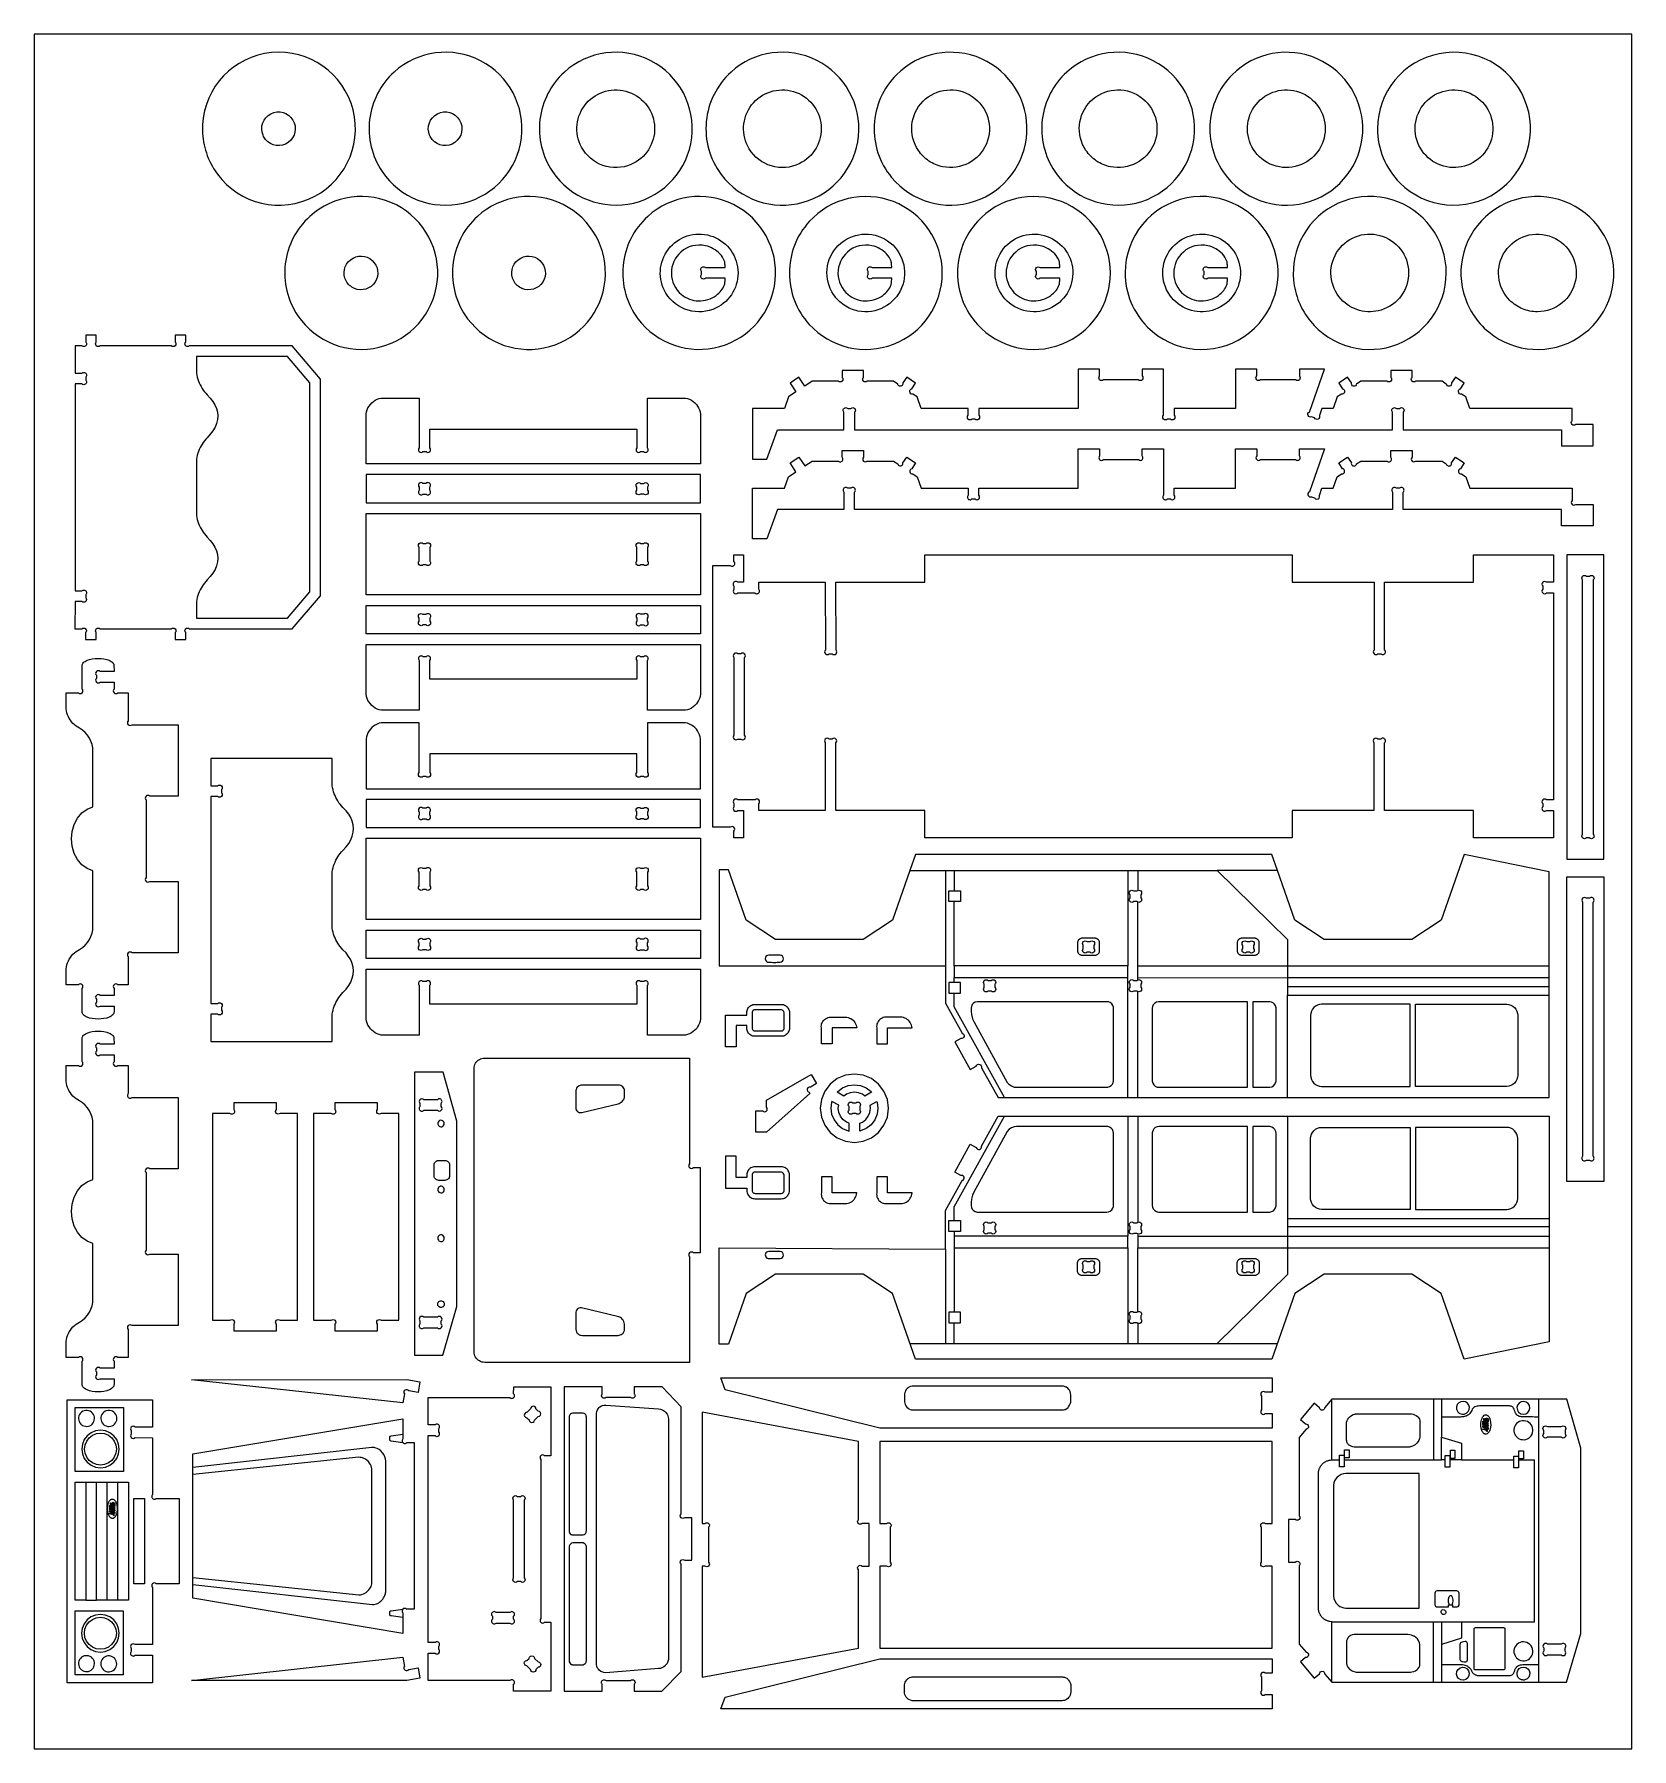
# Model space of a CAD drawing. Extents: x -123 to 327, y -64 to 419.
import ezdxf

# ---------------------------------------------------------------- set-up
doc = ezdxf.new("R2010")
doc.units = 0
doc.header["$MEASUREMENT"] = 0
doc.layers.get('0').update_dxf_attribs({"linetype": 'CONTINUOUS'})
doc.layers.add('ENGRAVING', color=1, linetype='CONTINUOUS')

msp = doc.modelspace()

# ---------------------------------------------------------------- linework, layer by layer
for points in [[(-122.66, -64.48), (327.34, -64.48), (327.34, 418.52), (-122.66, 418.52)], [(-76.99, 254), (-51.36, 254), (-45, 261.45), (-45, 320.29), (-51.36, 327.74), (-76.99, 327.74), (-76.99, 323.02), (-76.88, 322.46), (-76.75, 321.9), (-76.59, 321.35), (-76.4, 320.81), (-76.19, 320.28), (-75.95, 319.76), (-75.68, 319.26), (-75.39, 318.77), (-75.07, 318.29), (-74.73, 317.83), (-74.37, 317.39), (-73.99, 316.97), (-73.09, 316.04), (-72.34, 315.08), (-71.76, 314.09), (-71.34, 313.08), (-71.08, 312.05), (-70.99, 311.02), (-71.07, 309.96), (-71.32, 308.9), (-71.74, 307.85), (-72.32, 306.83), (-73.08, 305.83), (-73.99, 304.86), (-74.37, 304.44), (-74.73, 304), (-75.07, 303.54), (-75.39, 303.06), (-75.68, 302.57), (-75.95, 302.06), (-76.19, 301.54), (-76.4, 301.01), (-76.59, 300.48), (-76.75, 299.93), (-76.88, 299.37), (-76.99, 298.81), (-76.99, 282.93), (-76.88, 282.37), (-76.75, 281.82), (-76.59, 281.27), (-76.4, 280.73), (-76.19, 280.2), (-75.95, 279.68), (-75.68, 279.17), (-75.39, 278.68), (-75.07, 278.21), (-74.73, 277.75), (-74.37, 277.31), (-73.99, 276.88), (-73.09, 275.95), (-72.35, 274.99), (-71.76, 274), (-71.34, 272.99), (-71.08, 271.97), (-70.99, 270.94), (-71.07, 269.87), (-71.32, 268.81), (-71.74, 267.77), (-72.33, 266.74), (-73.08, 265.74), (-73.99, 264.78), (-74.37, 264.35), (-74.73, 263.91), (-75.07, 263.45), (-75.39, 262.98), (-75.68, 262.48), (-75.95, 261.98), (-76.19, 261.46), (-76.4, 260.93), (-76.59, 260.39), (-76.75, 259.84), (-76.88, 259.29), (-76.99, 258.72)], [(-29.19, 286.51), (65.04, 286.51), (65.04, 294.48), (-29.19, 294.48)], [(-29.19, 260.61), (-29.19, 283.51), (65.04, 283.51), (65.04, 260.61)], [(309.03, 186.11), (319.53, 186.11), (319.53, 271.86), (309.03, 271.86)], [(-29.19, 249.63), (-29.19, 257.61), (65.04, 257.61), (65.04, 249.63)], [(-29.19, 195.01), (65.04, 195.01), (65.04, 202.98), (-29.19, 202.98)], [(-29.19, 169.11), (-29.19, 192.01), (65.04, 192.01), (65.04, 169.11)], [(309.03, 95.36), (309.03, 181.11), (319.53, 181.11), (319.53, 95.36)], [(-29.19, 158.13), (-29.19, 166.11), (65.04, 166.11), (65.04, 158.13)], [(72.07, 133.22), (72.07, 142.21), (78.07, 142.21), (78.07, 142.93), (78.09, 143.22), (78.14, 143.52), (78.24, 143.8), (78.37, 144.07), (78.54, 144.32), (78.74, 144.54), (78.96, 144.74), (79.21, 144.91), (79.48, 145.04), (79.76, 145.14), (80.06, 145.19), (80.35, 145.21), (87.78, 145.21), (88.08, 145.19), (88.37, 145.14), (88.65, 145.04), (88.92, 144.91), (89.17, 144.74), (89.4, 144.54), (89.59, 144.32), (89.76, 144.07), (89.89, 143.8), (89.99, 143.52), (90.05, 143.22), (90.07, 142.93), (90.07, 138.51), (90.05, 138.21), (89.99, 137.92), (89.89, 137.63), (89.76, 137.36), (89.59, 137.12), (89.4, 136.89), (89.17, 136.69), (88.92, 136.53), (88.65, 136.39), (88.37, 136.3), (88.08, 136.24), (87.78, 136.22), (80.35, 136.22), (80.06, 136.24), (79.76, 136.3), (79.48, 136.39), (79.21, 136.53), (78.96, 136.69), (78.74, 136.89), (78.54, 137.12), (78.37, 137.36), (78.24, 137.63), (78.14, 137.92), (78.09, 138.21), (78.07, 138.51), (78.07, 139.22), (75.07, 139.22), (75.07, 133.22)], [(151.91, 122.72), (152.62, 122.23), (153.41, 121.93), (153.99, 121.85), (179.76, 121.87), (180.28, 122.04), (180.73, 122.34), (181.07, 122.75), (181.28, 123.25), (181.34, 123.71), (181.32, 144.4), (181.15, 144.92), (180.85, 145.36), (180.44, 145.7), (179.94, 145.91), (179.48, 145.97), (142.96, 145.96), (142.42, 145.82), (141.96, 145.54), (141.59, 145.15), (141.35, 144.66), (141.26, 144.11), (141.26, 143.28), (141.38, 142.37), (141.67, 141.19), (141.99, 140.36), (151.43, 123.25)], [(193.11, 122.19), (193.63, 121.94), (194.11, 121.85), (219.09, 121.85), (219.09, 145.97), (194.01, 145.96), (193.45, 145.82), (192.96, 145.52), (192.58, 145.1), (192.33, 144.59), (192.25, 144.11), (192.26, 123.62), (192.4, 123.05), (192.69, 122.57)], [(220.59, 121.85), (225.42, 121.86), (225.99, 122.01), (226.47, 122.3), (226.85, 122.72), (227.1, 123.23), (227.18, 123.72), (227.17, 144.21), (227.03, 144.77), (226.74, 145.26), (226.4, 145.58), (225.9, 145.85), (225.42, 145.96), (220.59, 145.97)], [(238.28, 122.65), (238.82, 122.36), (239.43, 122.17), (239.91, 122.11), (264.95, 122.1), (264.95, 145.25), (239.91, 145.25), (239.43, 145.18), (238.82, 145), (238.28, 144.7), (237.8, 144.31), (237.41, 143.83), (237.11, 143.29), (236.93, 142.68), (236.86, 142.2), (236.86, 125.15), (236.93, 124.67), (237.11, 124.07), (237.41, 123.52), (237.8, 123.04)], [(292.21, 122.11), (266.45, 122.1), (266.45, 145.25), (292.21, 145.25), (292.69, 145.18), (293.29, 145), (293.84, 144.7), (294.32, 144.31), (294.71, 143.83), (295, 143.29), (295.19, 142.68), (295.25, 142.2), (295.25, 125.15), (295.19, 124.67), (295, 124.07), (294.71, 123.52), (294.32, 123.04), (293.84, 122.65), (293.29, 122.36), (292.69, 122.17)], [(99.07, 134.11), (99.07, 138.6), (99.04, 138.97), (99.07, 139.34), (99.15, 139.71), (99.27, 140.06), (99.45, 140.39), (99.67, 140.69), (99.94, 140.95), (100.24, 141.18), (100.56, 141.35), (100.91, 141.49), (101.28, 141.57), (101.65, 141.59), (105.82, 141.59), (106.22, 141.57), (106.61, 141.49), (107, 141.37), (107.36, 141.2), (107.7, 140.98), (108.01, 140.73), (108.28, 140.43), (108.52, 140.11), (108.72, 139.76), (108.86, 139.39), (108.97, 139), (109.02, 138.6), (102.07, 138.6), (102.07, 134.11)], [(114.66, 134.11), (117.65, 134.11), (117.65, 138.6), (124.6, 138.6), (124.55, 139), (124.45, 139.39), (124.3, 139.76), (124.11, 140.11), (123.87, 140.43), (123.59, 140.73), (123.28, 140.98), (122.94, 141.2), (122.58, 141.37), (122.2, 141.49), (121.8, 141.57), (121.4, 141.59), (117.23, 141.59), (116.86, 141.57), (116.5, 141.49), (116.15, 141.35), (115.82, 141.18), (115.52, 140.95), (115.26, 140.69), (115.04, 140.39), (114.86, 140.06), (114.73, 139.71), (114.65, 139.34), (114.63, 138.97), (114.66, 138.6)], [(-15.51, 46.35), (-7.57, 46.35), (-3.6, 60.13), (-3.6, 112.28), (-7.49, 126.1), (-15.51, 126.1)], [(103.55, 107.63), (105.87, 106.67), (108.36, 106.34), (110.85, 106.67), (113.17, 107.63), (115.16, 109.16), (116.69, 111.15), (117.65, 113.47), (117.98, 115.96), (117.65, 118.45), (116.69, 120.77), (115.16, 122.76), (113.17, 124.29), (110.85, 125.25), (108.36, 125.57), (105.87, 125.25), (103.55, 124.29), (101.56, 122.76), (100.04, 120.77), (99.07, 118.45), (98.75, 115.96), (99.07, 113.47), (100.04, 111.15), (101.56, 109.16)], [(103.54, 120.47), (103.68, 120.64), (105.05, 121.7), (106.65, 122.36), (108.36, 122.58), (110.08, 122.36), (111.67, 121.7), (113.05, 120.64), (113.18, 120.47), (111.29, 119.38), (110.63, 119.88), (109.53, 120.33), (108.36, 120.49), (107.19, 120.33), (106.1, 119.88), (105.44, 119.38)], [(103.68, 111.28), (105.05, 110.22), (106.65, 109.56), (106.87, 109.53), (106.87, 111.72), (106.1, 112.04), (105.16, 112.76), (104.44, 113.69), (103.99, 114.79), (103.83, 115.96), (103.94, 116.78), (102.05, 117.88), (101.96, 117.67), (101.74, 115.96), (101.96, 114.24), (102.63, 112.65)], [(109.86, 109.53), (109.86, 111.72), (110.63, 112.04), (111.57, 112.76), (112.28, 113.69), (112.74, 114.79), (112.89, 115.96), (112.78, 116.78), (114.68, 117.88), (114.76, 117.67), (114.99, 115.96), (114.76, 114.24), (114.1, 112.65), (113.05, 111.28), (111.67, 110.22), (110.08, 109.56)], [(141.96, 87.13), (142.42, 86.85), (142.96, 86.72), (179.48, 86.71), (179.94, 86.76), (180.44, 86.98), (180.85, 87.32), (181.15, 87.76), (181.32, 88.28), (181.34, 108.97), (181.28, 109.43), (181.07, 109.93), (180.73, 110.34), (180.28, 110.64), (179.76, 110.8), (153.99, 110.82), (153.41, 110.75), (152.62, 110.45), (151.91, 109.96), (151.43, 109.43), (141.99, 92.32), (141.67, 91.49), (141.38, 90.31), (141.26, 89.4), (141.26, 88.56), (141.35, 88.01), (141.59, 87.53)], [(192.96, 87.15), (193.45, 86.86), (194.01, 86.72), (219.09, 86.71), (219.09, 110.82), (194.11, 110.82), (193.63, 110.74), (193.11, 110.49), (192.69, 110.11), (192.4, 109.62), (192.26, 109.06), (192.25, 88.57), (192.33, 88.09), (192.58, 87.57)], [(220.59, 86.71), (225.42, 86.72), (225.9, 86.82), (226.4, 87.1), (226.74, 87.42), (227.03, 87.91), (227.17, 88.47), (227.18, 108.96), (227.1, 109.44), (226.85, 109.96), (226.47, 110.38), (225.99, 110.67), (225.42, 110.81), (220.59, 110.82)], [(238.28, 87.98), (237.8, 88.37), (237.41, 88.84), (237.11, 89.39), (236.93, 89.99), (236.86, 90.48), (236.86, 107.52), (236.93, 108.01), (237.11, 108.61), (237.41, 109.16), (237.8, 109.63), (238.28, 110.02), (238.82, 110.32), (239.43, 110.51), (239.91, 110.57), (264.95, 110.57), (264.95, 87.43), (239.91, 87.43), (239.43, 87.49), (238.82, 87.68)], [(266.45, 87.43), (292.21, 87.43), (292.69, 87.49), (293.29, 87.68), (293.84, 87.98), (294.32, 88.37), (294.71, 88.84), (295, 89.39), (295.19, 89.99), (295.25, 90.48), (295.25, 107.52), (295.19, 108.01), (295, 108.61), (294.71, 109.16), (294.32, 109.63), (293.84, 110.02), (293.29, 110.32), (292.69, 110.51), (292.21, 110.57), (266.45, 110.57)], [(72.07, 93.47), (78.07, 93.47), (78.07, 92.76), (78.09, 92.46), (78.14, 92.17), (78.24, 91.88), (78.37, 91.61), (78.54, 91.37), (78.74, 91.14), (78.96, 90.94), (79.21, 90.78), (79.48, 90.64), (79.76, 90.55), (80.06, 90.49), (80.35, 90.47), (87.78, 90.47), (88.08, 90.49), (88.37, 90.55), (88.65, 90.64), (88.92, 90.78), (89.17, 90.94), (89.4, 91.14), (89.59, 91.37), (89.76, 91.61), (89.89, 91.88), (89.99, 92.17), (90.05, 92.46), (90.07, 92.76), (90.07, 97.18), (90.05, 97.47), (89.99, 97.77), (89.89, 98.05), (89.76, 98.32), (89.59, 98.57), (89.4, 98.79), (89.17, 98.99), (88.92, 99.16), (88.65, 99.29), (88.37, 99.39), (88.08, 99.44), (87.78, 99.46), (80.35, 99.46), (80.06, 99.44), (79.76, 99.39), (79.48, 99.29), (79.21, 99.16), (78.96, 98.99), (78.74, 98.79), (78.54, 98.57), (78.37, 98.32), (78.24, 98.05), (78.14, 97.77), (78.09, 97.47), (78.07, 97.18), (78.07, 96.46), (75.07, 96.46), (75.07, 102.46), (72.07, 102.46)], [(99.94, 89.75), (100.24, 89.52), (100.56, 89.34), (100.91, 89.21), (101.28, 89.13), (101.65, 89.11), (105.82, 89.11), (106.22, 89.13), (106.61, 89.21), (107, 89.33), (107.36, 89.5), (107.7, 89.72), (108.01, 89.97), (108.28, 90.26), (108.52, 90.59), (108.72, 90.94), (108.86, 91.31), (108.97, 91.7), (109.02, 92.1), (102.07, 92.1), (102.07, 96.59), (99.07, 96.59), (99.07, 92.1), (99.04, 91.73), (99.07, 91.35), (99.15, 90.99), (99.27, 90.64), (99.45, 90.31), (99.67, 90.01)], [(115.52, 89.75), (115.82, 89.52), (116.15, 89.34), (116.5, 89.21), (116.86, 89.13), (117.23, 89.11), (121.4, 89.11), (121.8, 89.13), (122.2, 89.21), (122.58, 89.33), (122.94, 89.5), (123.28, 89.72), (123.59, 89.97), (123.87, 90.26), (124.11, 90.59), (124.3, 90.94), (124.45, 91.31), (124.55, 91.7), (124.6, 92.1), (117.65, 92.1), (117.65, 96.59), (114.66, 96.59), (114.66, 92.1), (114.63, 91.73), (114.65, 91.35), (114.73, 90.99), (114.86, 90.64), (115.04, 90.31), (115.26, 90.01)], [(123.52, 31.42), (123.72, 31.29), (123.94, 31.17), (124.39, 31.02), (124.64, 30.97), (167.05, 30.96), (167.3, 30.99), (167.54, 31.05), (167.76, 31.12), (168.19, 31.35), (168.56, 31.66), (168.73, 31.84), (169.01, 32.26), (169.25, 32.85), (169.31, 33.11), (169.36, 33.65), (169.36, 35.13), (169.29, 35.66), (169.12, 36.16), (168.95, 36.49), (168.81, 36.7), (168.48, 37.06), (168.09, 37.35), (167.98, 37.41), (167.54, 37.59), (167.3, 37.65), (166.93, 37.68), (124.64, 37.66), (124.16, 37.56), (123.72, 37.35), (123.52, 37.22), (123.25, 36.98), (123, 36.7), (122.74, 36.27), (122.6, 35.91), (122.5, 35.53), (122.45, 34.99), (122.45, 33.51), (122.48, 33.24), (122.56, 32.85), (122.69, 32.48), (122.86, 32.15), (123.16, 31.75)], [(36.5, -42.38), (36.24, -42.09), (36.02, -41.77), (35.81, -41.28), (35.7, -40.75), (35.68, -40.46), (35.7, 30), (35.81, 30.53), (35.9, 30.78), (36.16, 31.24), (36.5, 31.63), (36.7, 31.8), (37.14, 32.07), (37.39, 32.17), (37.77, 32.28), (38.32, 32.33), (53.23, 31.26), (53.79, 31.17), (54.05, 31.08), (54.55, 30.84), (54.89, 30.6), (55.28, 30.22), (55.6, 29.77), (55.79, 29.4), (55.95, 28.87), (56, 28.45), (55.99, -39.25), (55.97, -39.39), (55.84, -39.94), (55.6, -40.44), (55.53, -40.55), (55.19, -40.99), (55.09, -41.09), (54.67, -41.43), (54.31, -41.64), (53.79, -41.84), (53.23, -41.93), (38.32, -43.08), (37.77, -43.03), (37.26, -42.87), (36.91, -42.69)], [(123.52, -50.5), (123.25, -50.27), (123, -49.99), (122.74, -49.56), (122.6, -49.2), (122.5, -48.82), (122.45, -48.28), (122.45, -46.8), (122.48, -46.53), (122.56, -46.14), (122.69, -45.77), (122.86, -45.43), (123.16, -45.03), (123.52, -44.71), (123.72, -44.57), (123.94, -44.46), (124.39, -44.3), (124.64, -44.26), (167.05, -44.25), (167.3, -44.28), (167.54, -44.33), (167.76, -44.41), (168.19, -44.64), (168.56, -44.94), (168.73, -45.13), (169.01, -45.54), (169.25, -46.14), (169.31, -46.39), (169.36, -46.93), (169.36, -48.42), (169.29, -48.95), (169.12, -49.44), (168.95, -49.78), (168.81, -49.99), (168.48, -50.35), (168.09, -50.64), (167.98, -50.7), (167.54, -50.88), (167.3, -50.93), (166.93, -50.96), (124.64, -50.95), (124.16, -50.84), (123.72, -50.64)]]:
    msp.add_lwpolyline(points, close=True)
for points in [[(-72.18, 380.74, 0.860573), (-32.86, 397.19, 0.861345), (-75.27, 393.02, 0.074492), (-74.64, 386.63, 0.074938)], [(-24.68, 379.86, 0.69424), (14.57, 389.34, 0.694663), (-21.3, 407.86, 0.180176), (-28.21, 394.48, 0.180471)], [(23.3, 379.87, 0.694239), (62.53, 389.34, 0.694663), (26.67, 407.86, 0.180175), (19.77, 394.48, 0.180471)], [(70.84, 379.02, 0.685419), (109.53, 389.86, 0.685779), (73.61, 407.86, 0.186395), (66.65, 393.97, 0.186648)], [(118.84, 378.21, 0.685478), (156.97, 390.88, 0.685668), (120.23, 407.14, 0.186474), (113.94, 392.94, 0.186607)], [(164.83, 379.87, 0.694239), (204.06, 389.34, 0.694663), (168.2, 407.86, 0.180175), (161.3, 394.48, 0.180471)], [(213.43, 378.21, 0.685478), (251.56, 390.88, 0.685668), (214.82, 407.14, 0.186474), (208.53, 392.94, 0.186607)], [(262.05, 376.68, 0.820703), (297.18, 400.16, 0.820654), (255.73, 391.91, 0.098506), (257.37, 383.67, 0.098477)], [(31.53, 386.7, -0.686403), (44.78, 402.25, -0.685501), (45.41, 381.83, -0.186591), (37.55, 381.58, -0.185956)], [(78.74, 386.24, -0.686416), (91.21, 402.41, -0.685299), (92.84, 382.05, -0.186733), (84.99, 381.42, -0.185947)], [(126.39, 385.8, -0.823687), (141.55, 401.01, -0.822106), (133.25, 381.19, -0.097631), (129.38, 382.81, -0.096679)], [(173.61, 385.8, -0.823687), (188.77, 401.01, -0.822106), (180.48, 381.19, -0.097631), (176.61, 382.81, -0.096679)], [(221.28, 385.37, -0.713331), (232.92, 402.48, -0.712365), (234.31, 381.83, -0.167975), (227.2, 381.35, -0.167317)], [(268.83, 384.96, -0.731635), (280.15, 402.49, -0.730953), (281.04, 381.63, -0.155433), (274.42, 381.35, -0.154978)], [(-58.22, 390.07, -0.929808), (-49.81, 394.37, -0.930242), (-57.51, 388.9, -0.03614), (-57.91, 389.46, -0.036372)], [(-11.28, 390.07, -0.929808), (-2.87, 394.37, -0.930242), (-10.57, 388.9, -0.03614), (-10.97, 389.46, -0.036372)], [(-48.41, 339.23, 0.69424), (-9.16, 348.71, 0.694663), (-45.03, 367.23, 0.180176), (-51.94, 353.84, 0.180471)], [(-0.58, 338.38, 0.68542), (38.12, 349.22, 0.685779), (2.19, 367.23, 0.186395), (-4.77, 353.33, 0.186648)], [(47.39, 338.39, 0.685419), (86.09, 349.22, 0.685779), (50.17, 367.22, 0.186395), (43.2, 353.33, 0.186648)], [(95.65, 336.79, 0.685564), (133.12, 351.28, 0.685564), (95.65, 365.76, 0.186546), (90.05, 351.28, 0.186546)], [(143.01, 336.79, 0.685564), (180.49, 351.28, 0.685564), (143.01, 365.76, 0.186546), (137.41, 351.28, 0.186546)], [(190.95, 336.04, 0.820703), (226.08, 359.52, 0.820654), (184.64, 351.28, 0.098506), (186.28, 343.03, 0.098477)], [(239.06, 335.33, 0.740634), (274.47, 356.43, 0.740349), (233.31, 358.68, 0.149194), (232.62, 346.14, 0.149007)], [(287.07, 334.66, 0.731469), (321.58, 356.93, 0.731116), (280.54, 358.68, 0.155324), (279.98, 345.64, 0.155088)], [(55.29, 345.61, -0.686416), (67.76, 361.78, -0.685299), (69.39, 341.41, -0.186733), (61.55, 340.78, -0.185947)], [(71.97, 349.78), (66.4, 349.78, -1), (65.33, 350.84), (65.33, 351.71, -1), (66.4, 352.77), (71.97, 352.77, 0.000631), (71.87, 354.14, 0.074019), (71.76, 354.62, 0.096508), (70.5, 356.62, 0.152428), (66.38, 358.95, 0.235869), (59.51, 357.18, 0.463748), (59.65, 345.22, 0.167656), (64.48, 343.41, 0.167095), (69.42, 344.97, 0.066322), (70.87, 346.38, 0.075131), (71.76, 347.93, 0.074019), (71.87, 348.42, 0.000631)], [(102.51, 345.17, -0.823687), (117.67, 360.37, -0.822106), (109.38, 340.56, -0.097631), (105.51, 342.18, -0.096679)], [(118.91, 349.78), (113.34, 349.78, -1), (112.27, 350.84), (112.27, 351.71, -1), (113.34, 352.77), (118.91, 352.77, 0.000631), (118.81, 354.14, 0.074019), (118.7, 354.62, 0.096508), (117.44, 356.62, 0.152428), (113.32, 358.95, 0.235869), (106.45, 357.18, 0.463748), (106.59, 345.22, 0.167656), (111.42, 343.41, 0.167095), (116.36, 344.97, 0.066322), (117.81, 346.38, 0.075131), (118.7, 347.93, 0.074019), (118.81, 348.42, 0.000631)], [(150.19, 344.74, -0.713331), (161.82, 361.85, -0.712365), (163.21, 341.19, -0.167975), (156.1, 340.71, -0.167317)], [(166.27, 349.78), (160.7, 349.78, -1), (159.64, 350.84), (159.64, 351.71, -1), (160.7, 352.77), (166.27, 352.77, 0.000631), (166.17, 354.14, 0.074019), (166.07, 354.62, 0.096508), (164.81, 356.62, 0.152428), (160.68, 358.95, 0.235869), (153.81, 357.18, 0.463748), (153.96, 345.22, 0.167656), (158.79, 343.41, 0.167095), (163.72, 344.97, 0.066322), (165.18, 346.38, 0.075131), (166.07, 347.93, 0.074019), (166.17, 348.42, 0.000631)], [(197.74, 344.32, -0.731635), (209.05, 361.85, -0.730953), (209.94, 341, -0.155433), (203.32, 340.72, -0.154978)], [(213.5, 349.78), (207.93, 349.78, -1), (206.86, 350.84), (206.86, 351.71, -1), (207.93, 352.77), (213.5, 352.77, 0.000631), (213.4, 354.14, 0.074019), (213.29, 354.62, 0.096508), (212.03, 356.62, 0.152428), (207.91, 358.95, 0.235869), (201.04, 357.18, 0.463748), (201.18, 345.22, 0.167656), (206.01, 343.41, 0.167095), (210.95, 344.97, 0.066322), (212.4, 346.38, 0.075131), (213.29, 347.93, 0.074019), (213.4, 348.42, 0.000631)], [(245.45, 343.92, -0.750257), (256.43, 361.85, -0.749956), (256.8, 340.83, -0.142886), (250.68, 340.72, -0.142689)], [(293.04, 343.54, -0.82071), (304.96, 361.39, -0.820647), (300.77, 340.34, -0.09851), (296.59, 341.17, -0.098472)], [(-34.81, 349.02, -0.844559), (-27.45, 354.8, -0.844255), (-32.49, 346.91, -0.084449), (-33.83, 347.77, -0.08427)], [(12.41, 349.02, -0.844559), (19.77, 354.8, -0.844255), (14.73, 346.91, -0.084449), (13.39, 347.77, -0.08427)], [(-111.19, 251), (-109.25, 251, -1), (-108.19, 249.94), (-108.19, 248), (-105.19, 248), (-105.19, 249.94, -1), (-104.13, 251), (-84.05, 251, -1), (-82.99, 249.94), (-82.99, 248), (-79.99, 248), (-79.99, 249.94, -1), (-78.93, 251), (-49.98, 251), (-42, 260.34), (-42, 321.4), (-49.98, 330.74), (-78.93, 330.74, -1), (-79.99, 331.8), (-79.99, 333.74), (-82.99, 333.74), (-82.99, 331.8, -1), (-84.05, 330.74), (-104.13, 330.74, -1), (-105.19, 331.8), (-105.19, 333.74), (-108.18, 333.74), (-108.18, 331.8, -1), (-109.24, 330.74), (-111.18, 330.74), (-111.18, 323.02), (-109.24, 323.02, -1), (-108.18, 321.96), (-108.18, 321.08, -1), (-109.24, 320.02), (-111.18, 320.02), (-111.17, 261.72), (-109.24, 261.72, -1), (-108.18, 260.66), (-108.17, 259.79, -1), (-109.24, 258.72), (-111.18, 258.72)], [(79.7, 298.84), (83.69, 298.84), (86.69, 307.11), (105.43, 307.11), (105.43, 312.05, -1), (106.5, 313.11), (107.37, 313.11, -1), (108.43, 312.05), (108.43, 307.11), (259.99, 307.11), (259.99, 312.05, -1), (261.06, 313.11), (261.93, 313.11, -1), (262.99, 312.05), (262.99, 307.11), (307.53, 307.11), (307.53, 302.58), (316.53, 302.58), (316.53, 308.58), (311.59, 308.58, -1), (310.53, 309.64), (310.53, 313.11), (281.72, 313.11), (280.58, 316.37), (279.39, 317.16, -1), (279.09, 318.63), (280.16, 320.25), (277.66, 321.9), (276.59, 320.29, -1), (275.12, 319.99), (273.93, 320.78), (266.54, 320.78, -1), (265.48, 321.84), (265.48, 323.78), (259.48, 323.78), (259.48, 321.84, -1), (258.42, 320.78), (251.03, 320.78), (249.84, 319.99, -1), (248.37, 320.29), (247.3, 321.9), (244.8, 320.25), (245.87, 318.63, -1), (245.57, 317.16), (244.39, 316.37), (243.24, 313.11), (240.06, 313.11), (239.36, 311.11, -1), (238.01, 310.46), (237.18, 310.75, -1), (236.53, 312.1), (240.77, 324.19), (233.72, 324.19), (233.72, 322.25, -1), (232.66, 321.19), (222.78, 321.19, -1), (221.72, 322.25), (221.72, 324.19), (215.72, 324.19), (215.72, 313.11), (198.45, 313.11), (198.45, 311.17, -1), (197.39, 310.1), (196.51, 310.1, -1), (195.45, 311.17), (195.45, 324.19), (189.45, 324.19), (189.45, 322.25, -1), (188.39, 321.19), (178.51, 321.19, -1), (177.45, 322.25), (177.45, 324.19), (171.45, 324.19), (171.45, 313.11), (143.41, 313.11), (143.41, 311.17, -1), (142.35, 310.1), (141.47, 310.1, -1), (140.41, 311.17), (140.41, 313.11), (127.16, 313.11), (126.02, 316.37), (124.83, 317.16, -1), (124.53, 318.63), (125.6, 320.25), (123.1, 321.9), (122.03, 320.29, -1), (120.56, 319.99), (119.37, 320.78), (111.98, 320.78, -1), (110.92, 321.84), (110.92, 323.78), (104.92, 323.78), (104.92, 321.84, -1), (103.86, 320.78), (96.47, 320.78), (94.4, 319.4), (92.74, 321.9), (90.24, 320.25), (91.9, 317.75), (89.83, 316.37), (88.68, 313.11), (79.7, 313.11)], [(-29.19, 297.48), (-29.19, 310.92), (-29.16, 311.52), (-29.05, 312.11), (-28.88, 312.69), (-28.65, 313.24), (-28.35, 313.76), (-27.99, 314.25), (-27.58, 314.69), (-27.13, 315.08), (-26.63, 315.42), (-26.09, 315.69), (-25.53, 315.91), (-24.95, 316.05), (-14.22, 316.05), (-14.22, 302, 1), (-13.16, 300.94), (-12.28, 300.94, 1), (-11.22, 302), (-11.22, 307.3), (47.07, 307.3), (47.07, 302, 1), (48.13, 300.94), (49.01, 300.94, 1), (50.07, 302), (50.07, 316.05), (60.8, 316.05), (61.38, 315.91), (61.95, 315.69), (62.48, 315.42), (62.98, 315.08), (63.44, 314.69), (63.85, 314.25), (64.2, 313.76), (64.5, 313.24), (64.74, 312.69), (64.91, 312.11), (65.01, 311.52), (65.04, 310.92), (65.04, 297.48)], [(79.7, 276.34), (79.7, 290.61), (88.68, 290.61), (89.83, 293.87), (91.9, 295.25), (90.24, 297.75), (92.74, 299.4), (94.4, 296.9), (96.47, 298.28), (103.86, 298.28, 1), (104.92, 299.34), (104.92, 301.28), (110.92, 301.28), (110.92, 299.34, 1), (111.98, 298.28), (119.37, 298.28), (120.56, 297.49, 1), (122.03, 297.79), (123.1, 299.4), (125.6, 297.75), (124.53, 296.13, 1), (124.83, 294.66), (126.02, 293.87), (127.16, 290.61), (140.41, 290.61), (140.41, 288.67, 1), (141.47, 287.6), (142.35, 287.6, 1), (143.41, 288.67), (143.41, 290.61), (171.45, 290.61), (171.45, 301.69), (177.45, 301.69), (177.45, 299.75, 1), (178.51, 298.69), (188.39, 298.69, 1), (189.45, 299.75), (189.45, 301.69), (195.45, 301.69), (195.45, 288.67, 1), (196.51, 287.6), (197.39, 287.6, 1), (198.45, 288.67), (198.45, 290.61), (215.72, 290.61), (215.72, 301.69), (221.72, 301.69), (221.72, 299.75, 1), (222.78, 298.69), (232.66, 298.69, 1), (233.72, 299.75), (233.72, 301.69), (240.77, 301.69), (236.53, 289.6, 1), (237.18, 288.25), (238.01, 287.96, 1), (239.36, 288.61), (240.06, 290.61), (243.24, 290.61), (244.39, 293.87), (245.57, 294.66, 1), (245.87, 296.13), (244.8, 297.75), (247.3, 299.4), (248.37, 297.79, 1), (249.84, 297.49), (251.03, 298.28), (258.42, 298.28, 1), (259.48, 299.34), (259.48, 301.28), (265.48, 301.28), (265.48, 299.34, 1), (266.54, 298.28), (273.93, 298.28), (275.12, 297.49, 1), (276.59, 297.79), (277.66, 299.4), (280.16, 297.75), (279.09, 296.13, 1), (279.39, 294.66), (280.58, 293.87), (281.72, 290.61), (310.53, 290.61), (310.53, 287.14, 1), (311.59, 286.08), (316.53, 286.08), (316.53, 280.08), (307.53, 280.08), (307.53, 284.61), (262.99, 284.61), (262.99, 289.55, 1), (261.93, 290.61), (261.06, 290.61, 1), (259.99, 289.55), (259.99, 284.61), (108.43, 284.61), (108.43, 289.55, 1), (107.37, 290.61), (106.5, 290.61, 1), (105.43, 289.55), (105.43, 284.61), (86.69, 284.61), (83.69, 276.34)], [(-13.16, 288.99), (-12.28, 288.99, 1), (-11.22, 290.05), (-11.22, 290.93, 1), (-12.28, 291.99), (-13.16, 291.99, 1), (-14.22, 290.93), (-14.22, 290.05, 1)], [(48.13, 291.99), (49.01, 291.99, -1), (50.07, 290.93), (50.07, 290.05, -1), (49.01, 288.99), (48.13, 288.99, -1), (47.07, 290.05), (47.07, 290.93, -1)], [(-14.22, 270.12), (-14.22, 274, -1), (-13.16, 275.06), (-12.28, 275.06, -1), (-11.22, 274), (-11.22, 270.12, -1), (-12.28, 269.06), (-13.16, 269.06, -1)], [(50.07, 274), (50.07, 270.12, -1), (49.01, 269.06), (48.13, 269.06, -1), (47.07, 270.12), (47.07, 274, -1), (48.13, 275.06), (49.01, 275.06, -1)], [(74.45, 192.11), (74.45, 194.05, 1), (73.39, 195.11), (68.45, 195.11), (68.45, 268.86), (73.39, 268.86, 1), (74.45, 269.92), (74.45, 271.86), (77.1, 271.86), (77.1, 264.13), (75.51, 264.13, 1), (74.45, 263.07), (74.45, 262.19, 1), (75.51, 261.13), (80.38, 261.13, 1), (81.44, 262.19), (81.44, 264.13), (100.18, 264.13), (100.19, 245.05, 1), (101.25, 243.99), (102.13, 243.99, 1), (103.19, 245.05), (103.18, 264.13), (128.24, 264.13), (128.24, 271.86), (231.66, 271.86), (231.66, 264.13), (254.76, 264.13), (254.77, 245.04, 1), (255.83, 243.98), (256.68, 243.98, 1), (257.75, 245.04), (257.74, 264.13), (282.8, 264.13), (282.8, 271.86), (305.28, 271.86), (305.28, 264.13), (303.34, 264.13, 1), (302.28, 263.07), (302.28, 262.19, 1), (303.34, 261.13), (305.28, 261.13), (305.28, 202.84), (303.34, 202.84, 1), (302.28, 201.78), (302.28, 200.9, 1), (303.34, 199.84), (305.28, 199.84), (305.28, 192.11), (282.8, 192.11), (282.8, 199.84), (257.75, 199.84), (257.75, 218.92, 1), (256.69, 219.98), (255.81, 219.98, 1), (254.74, 218.92), (254.74, 199.84), (231.66, 199.84), (231.66, 192.11), (128.24, 192.11), (128.24, 199.84), (103.18, 199.84), (103.18, 218.92, 1), (102.12, 219.98), (101.24, 219.98, 1), (100.18, 218.92), (100.18, 199.84), (81.44, 199.84), (81.44, 201.78, 1), (80.38, 202.84), (75.51, 202.84, 1), (74.45, 201.78), (74.45, 200.9, 1), (75.51, 199.84), (77.1, 199.84), (77.1, 192.11)], [(313.52, 193.17), (313.52, 264.79, -1), (314.59, 265.86), (315.46, 265.86, -1), (316.52, 264.79), (316.52, 193.17, -1), (315.46, 192.11), (314.58, 192.11, -1)], [(-12.28, 252.12), (-13.16, 252.12, -1), (-14.22, 253.18), (-14.22, 254.06, -1), (-13.16, 255.12), (-12.28, 255.12, -1), (-11.22, 254.06), (-11.22, 253.18, -1)], [(48.13, 252.12), (49.01, 252.12, 1), (50.07, 253.18), (50.07, 254.06, 1), (49.01, 255.12), (48.13, 255.12, 1), (47.07, 254.06), (47.07, 253.18, 1)], [(-27.99, 229.86), (-28.35, 230.35), (-28.65, 230.87), (-28.88, 231.43), (-29.05, 232), (-29.16, 232.6), (-29.19, 233.2), (-29.19, 246.63), (65.04, 246.63), (65.04, 233.2), (65.01, 232.6), (64.91, 232), (64.74, 231.43), (64.5, 230.87), (64.2, 230.35), (63.85, 229.86), (63.44, 229.42), (62.98, 229.03), (62.48, 228.7), (61.95, 228.42), (61.38, 228.21), (60.8, 228.06), (50.07, 228.06), (50.07, 242.11, 1), (49.01, 243.17), (48.13, 243.17, 1), (47.07, 242.11), (47.07, 236.81), (-11.22, 236.81), (-11.22, 242.11, 1), (-12.28, 243.17), (-13.16, 243.17, 1), (-14.22, 242.11), (-14.22, 228.06), (-24.95, 228.06), (-25.53, 228.21), (-26.09, 228.42), (-26.63, 228.7), (-27.13, 229.03), (-27.58, 229.42)], [(-108.94, 142.44), (-109.06, 142.66), (-109.13, 142.9), (-109.16, 143.15), (-109.16, 149.68, 1), (-110.22, 150.74), (-113.65, 150.74), (-113.65, 155.22), (-113.57, 155.8), (-113.45, 156.36), (-113.28, 156.92), (-113.06, 157.45), (-112.8, 157.97), (-112.49, 158.46), (-112.14, 158.93), (-111.76, 159.36), (-111.34, 159.76), (-110.89, 160.12), (-110.41, 160.44), (-109.9, 160.71), (-109.08, 161.26), (-108.34, 161.9), (-107.7, 162.64), (-107.15, 163.46), (-106.72, 164.34), (-106.4, 165.27), (-106.21, 166.23), (-106.15, 167.21), (-106.15, 182.86), (-107.76, 183.47), (-109.23, 184.54), (-110.45, 186), (-111.38, 187.77), (-111.95, 189.76), (-112.15, 191.86), (-111.95, 193.96), (-111.38, 195.94), (-110.45, 197.71), (-109.23, 199.17), (-107.76, 200.24), (-106.15, 200.86), (-106.15, 216.5), (-106.21, 217.48), (-106.4, 218.44), (-106.72, 219.37), (-107.15, 220.25), (-107.7, 221.07), (-108.34, 221.8), (-109.08, 222.45), (-109.9, 223), (-110.41, 223.28), (-110.89, 223.6), (-111.34, 223.96), (-111.76, 224.36), (-112.14, 224.79), (-112.49, 225.26), (-112.8, 225.75), (-113.06, 226.27), (-113.28, 226.8), (-113.45, 227.36), (-113.57, 227.92), (-113.65, 228.5), (-113.65, 233), (-110.22, 233, 1), (-109.16, 234.06), (-109.16, 240.59), (-109.13, 240.84), (-109.06, 241.08), (-108.94, 241.29), (-108.77, 241.5), (-108.57, 241.68), (-108.33, 241.85), (-108.06, 242.01), (-107.76, 242.15), (-107.08, 242.37), (-106.32, 242.54), (-105.51, 242.63), (-104.67, 242.66), (-103.83, 242.63), (-103.02, 242.54), (-102.26, 242.37), (-101.58, 242.15), (-101.28, 242.01), (-101.01, 241.85), (-100.77, 241.68), (-100.57, 241.5), (-100.4, 241.29), (-100.28, 241.08), (-100.21, 240.84), (-100.18, 238.99), (-104.11, 238.99, 1), (-105.17, 237.93), (-105.17, 237.05, 1), (-104.11, 235.99), (-100.18, 235.99), (-100.18, 234.06, 1), (-99.12, 233), (-96.19, 233), (-96.19, 225.07, 1), (-95.13, 224.01), (-82.16, 224.01), (-82.16, 203.87), (-90.1, 203.87, 1), (-91.16, 202.81), (-91.16, 180.93, 1), (-90.1, 179.87), (-82.16, 179.87), (-82.16, 159.72), (-95.13, 159.72, 1), (-96.19, 158.66), (-96.19, 150.74), (-99.12, 150.74, 1), (-100.18, 149.68), (-100.18, 147.74), (-104.11, 147.74, 1), (-105.17, 146.68), (-105.17, 145.81, 1), (-104.11, 144.75), (-100.18, 144.75), (-100.18, 143.15), (-100.21, 142.9), (-100.28, 142.66), (-100.4, 142.44), (-100.57, 142.24), (-100.77, 142.05), (-101.01, 141.88), (-101.28, 141.73), (-101.58, 141.59), (-102.26, 141.36), (-103.02, 141.2), (-103.83, 141.1), (-104.67, 141.07), (-105.51, 141.1), (-106.32, 141.2), (-107.08, 141.36), (-107.76, 141.59), (-108.06, 141.73), (-108.33, 141.88), (-108.57, 142.05), (-108.77, 142.24)], [(77.45, 221.04), (77.45, 242.92, 1), (76.39, 243.98), (75.52, 243.98, 1), (74.45, 242.92), (74.45, 221.04, 1), (75.52, 219.98), (76.39, 219.98, 1)], [(-29.19, 205.98), (65.04, 205.98), (65.04, 219.42), (65.01, 220.02), (64.91, 220.61), (64.74, 221.19), (64.5, 221.74), (64.2, 222.26), (63.85, 222.75), (63.44, 223.19), (62.98, 223.58), (62.48, 223.92), (61.95, 224.19), (61.38, 224.41), (60.8, 224.55), (50.07, 224.55), (50.07, 210.5, -1), (49.01, 209.44), (48.13, 209.44, -1), (47.07, 210.5), (47.07, 215.8), (-11.22, 215.8), (-11.22, 210.5, -1), (-12.28, 209.44), (-13.16, 209.44, -1), (-14.22, 210.5), (-14.22, 224.55), (-24.95, 224.55), (-25.53, 224.41), (-26.09, 224.19), (-26.63, 223.92), (-27.13, 223.58), (-27.58, 223.19), (-27.99, 222.75), (-28.35, 222.26), (-28.65, 221.74), (-28.88, 221.19), (-29.05, 220.61), (-29.16, 220.02), (-29.19, 219.42)], [(-72.94, 134.75), (-38.74, 134.75), (-38.74, 142.47), (-38.63, 143.04), (-38.5, 143.59), (-38.34, 144.14), (-38.15, 144.68), (-37.94, 145.21), (-37.7, 145.73), (-37.43, 146.23), (-37.14, 146.73), (-36.82, 147.2), (-36.48, 147.66), (-36.12, 148.1), (-35.74, 148.53), (-34.83, 149.49), (-34.08, 150.49), (-33.49, 151.52), (-33.07, 152.56), (-32.82, 153.62), (-32.74, 154.69), (-32.83, 155.72), (-33.09, 156.74), (-33.51, 157.75), (-34.1, 158.74), (-34.84, 159.7), (-35.74, 160.63), (-36.12, 161.06), (-36.48, 161.5), (-36.82, 161.96), (-37.14, 162.43), (-37.43, 162.92), (-37.7, 163.43), (-37.94, 163.95), (-38.15, 164.48), (-38.34, 165.02), (-38.5, 165.57), (-38.63, 166.12), (-38.74, 166.68), (-38.74, 182.56), (-38.63, 183.12), (-38.5, 183.68), (-38.34, 184.23), (-38.15, 184.76), (-37.94, 185.29), (-37.7, 185.81), (-37.43, 186.32), (-37.14, 186.81), (-36.82, 187.29), (-36.48, 187.75), (-36.12, 188.19), (-35.74, 188.61), (-34.83, 189.58), (-34.07, 190.58), (-33.49, 191.6), (-33.07, 192.65), (-32.82, 193.71), (-32.74, 194.77), (-32.83, 195.8), (-33.09, 196.83), (-33.51, 197.84), (-34.09, 198.83), (-34.84, 199.79), (-35.74, 200.72), (-36.12, 201.14), (-36.48, 201.58), (-36.82, 202.04), (-37.14, 202.52), (-37.43, 203.01), (-37.7, 203.51), (-37.94, 204.03), (-38.15, 204.56), (-38.34, 205.1), (-38.5, 205.65), (-38.63, 206.21), (-38.74, 206.77), (-38.74, 214.49), (-72.93, 214.49), (-72.93, 206.77), (-70.99, 206.77, -1), (-69.93, 205.71), (-69.93, 204.83, -1), (-70.99, 203.77), (-72.93, 203.77), (-72.92, 145.47), (-70.99, 145.47, -1), (-69.93, 144.41), (-69.92, 143.54, -1), (-70.99, 142.47), (-72.93, 142.47)], [(-13.16, 197.49), (-12.28, 197.49, 1), (-11.22, 198.55), (-11.22, 199.43, 1), (-12.28, 200.49), (-13.16, 200.49, 1), (-14.22, 199.43), (-14.22, 198.55, 1)], [(48.13, 200.49), (49.01, 200.49, -1), (50.07, 199.43), (50.07, 198.55, -1), (49.01, 197.49), (48.13, 197.49, -1), (47.07, 198.55), (47.07, 199.43, -1)], [(-12.28, 177.56), (-13.16, 177.56, -1), (-14.22, 178.62), (-14.22, 182.5, -1), (-13.16, 183.56), (-12.28, 183.56, -1), (-11.22, 182.5), (-11.22, 178.62, -1)], [(50.07, 182.5), (50.07, 178.62, -1), (49.01, 177.56), (48.13, 177.56, -1), (47.07, 178.62), (47.07, 182.5, -1), (48.13, 183.56), (49.01, 183.56, -1)], [(70.26, 156.06), (134, 156.06), (134, 145.57), (138.74, 137.09, -1), (138.33, 135.65), (136.63, 134.7), (141.02, 126.84), (142.72, 127.79, -1), (144.16, 127.38), (148.86, 118.96), (150.65, 118.96), (185.4, 118.96), (188.21, 118.96), (230.36, 118.96), (304.12, 118.96), (304.12, 147.82), (304.12, 150.15), (304.12, 152.75), (304.12, 156.06), (304.12, 182.54), (280.13, 187.43), (273.66, 168.95), (265.42, 163.49), (240.71, 163.49), (232.48, 168.95), (227.56, 182.97), (226, 187.43), (125.58, 187.43), (124.02, 182.97), (119.1, 168.95), (110.86, 163.49), (86.15, 163.49), (77.92, 168.95), (72.94, 183.15), (70.27, 183.15)], [(187.1, 177.17), (187.98, 177.17, -1), (189.04, 176.11), (189.04, 175.23, -1), (187.98, 174.17), (187.1, 174.17, -1), (186.04, 175.23), (186.04, 176.11, -1)], [(316.52, 102.42), (316.52, 174.04, 1), (315.46, 175.11), (314.59, 175.11, 1), (313.52, 174.04), (313.52, 102.42, 1), (314.58, 101.36), (315.46, 101.36, 1)], [(-13.16, 163.62), (-12.28, 163.62, -1), (-11.22, 162.56), (-11.22, 161.68, -1), (-12.28, 160.62), (-13.16, 160.62, -1), (-14.22, 161.68), (-14.22, 162.56, -1)], [(48.13, 160.62), (49.01, 160.62, 1), (50.07, 161.68), (50.07, 162.56, 1), (49.01, 163.62), (48.13, 163.62, 1), (47.07, 162.56), (47.07, 161.68, 1)], [(175.83, 161.84), (175.83, 160.97, -1), (174.77, 159.91), (173.9, 159.91, -1), (172.84, 160.97), (172.84, 161.84, -1), (173.9, 162.9), (174.77, 162.9, -1)], [(217.81, 160.97), (217.81, 161.84, -1), (218.88, 162.9), (219.75, 162.9, -1), (220.81, 161.84), (220.81, 160.97, -1), (219.75, 159.91), (218.88, 159.91, -1)], [(-27.99, 138.36), (-28.35, 138.85), (-28.65, 139.37), (-28.88, 139.93), (-29.05, 140.5), (-29.16, 141.1), (-29.19, 141.7), (-29.19, 155.13), (65.04, 155.13), (65.04, 141.7), (65.01, 141.1), (64.91, 140.5), (64.74, 139.93), (64.5, 139.37), (64.2, 138.85), (63.85, 138.36), (63.44, 137.92), (62.98, 137.53), (62.48, 137.2), (61.95, 136.92), (61.38, 136.71), (60.8, 136.56), (50.07, 136.56), (50.07, 150.61, 1), (49.01, 151.67), (48.13, 151.67, 1), (47.07, 150.61), (47.07, 145.31), (-11.22, 145.31), (-11.22, 150.61, 1), (-12.28, 151.67), (-13.16, 151.67, 1), (-14.22, 150.61), (-14.22, 136.56), (-24.95, 136.56), (-25.53, 136.71), (-26.09, 136.92), (-26.63, 137.2), (-27.13, 137.53), (-27.58, 137.92)], [(147.97, 150.89), (147.97, 150.02, -1), (146.91, 148.96), (146.03, 148.96, -1), (144.97, 150.02), (144.97, 150.89, -1), (146.03, 151.95), (146.91, 151.95, -1)], [(187.1, 151.97), (187.98, 151.97, -1), (189.04, 150.91), (189.04, 150.03, -1), (187.98, 148.97), (187.1, 148.97, -1), (186.04, 150.03), (186.04, 150.91, -1)], [(-108.77, 37.24), (-108.94, 37.44), (-109.06, 37.66), (-109.13, 37.9), (-109.16, 38.15), (-109.16, 44.68, 1), (-110.22, 45.74), (-113.65, 45.74), (-113.65, 50.22), (-113.57, 50.8), (-113.45, 51.36), (-113.28, 51.92), (-113.06, 52.45), (-112.8, 52.97), (-112.49, 53.46), (-112.14, 53.93), (-111.76, 54.36), (-111.34, 54.76), (-110.89, 55.12), (-110.41, 55.44), (-109.9, 55.71), (-109.08, 56.26), (-108.34, 56.9), (-107.7, 57.64), (-107.15, 58.46), (-106.72, 59.34), (-106.4, 60.27), (-106.21, 61.23), (-106.15, 62.21), (-106.15, 77.86), (-107.76, 78.47), (-109.23, 79.54), (-110.45, 81), (-111.38, 82.77), (-111.95, 84.76), (-112.15, 86.86), (-111.95, 88.96), (-111.38, 90.94), (-110.45, 92.71), (-109.23, 94.17), (-107.76, 95.24), (-106.15, 95.86), (-106.15, 111.5), (-106.21, 112.48), (-106.4, 113.44), (-106.72, 114.37), (-107.15, 115.25), (-107.7, 116.07), (-108.34, 116.8), (-109.08, 117.45), (-109.9, 118), (-110.41, 118.28), (-110.89, 118.6), (-111.34, 118.96), (-111.76, 119.36), (-112.14, 119.79), (-112.49, 120.26), (-112.8, 120.75), (-113.06, 121.27), (-113.28, 121.8), (-113.45, 122.36), (-113.57, 122.92), (-113.65, 123.5), (-113.65, 128), (-110.22, 128, 1), (-109.16, 129.06), (-109.16, 135.59), (-109.13, 135.84), (-109.06, 136.08), (-108.94, 136.29), (-108.77, 136.5), (-108.57, 136.68), (-108.33, 136.85), (-108.06, 137.01), (-107.76, 137.15), (-107.08, 137.37), (-106.32, 137.54), (-105.51, 137.63), (-104.67, 137.66), (-103.83, 137.63), (-103.02, 137.54), (-102.26, 137.37), (-101.58, 137.15), (-101.28, 137.01), (-101.01, 136.85), (-100.77, 136.68), (-100.57, 136.5), (-100.4, 136.29), (-100.28, 136.08), (-100.21, 135.84), (-100.18, 133.99), (-104.11, 133.99, 1), (-105.17, 132.93), (-105.17, 132.05, 1), (-104.11, 130.99), (-100.18, 130.99), (-100.18, 129.06, 1), (-99.12, 128), (-96.19, 128), (-96.19, 120.07, 1), (-95.13, 119.01), (-82.16, 119.01), (-82.16, 98.87), (-90.1, 98.87, 1), (-91.16, 97.81), (-91.16, 75.93, 1), (-90.1, 74.87), (-82.16, 74.87), (-82.16, 54.72), (-95.13, 54.72, 1), (-96.19, 53.66), (-96.19, 45.74), (-99.12, 45.74, 1), (-100.18, 44.68), (-100.18, 42.74), (-104.11, 42.74, 1), (-105.17, 41.68), (-105.17, 40.81, 1), (-104.11, 39.75), (-100.18, 39.75), (-100.18, 38.15), (-100.21, 37.9), (-100.28, 37.66), (-100.4, 37.44), (-100.57, 37.24), (-100.77, 37.05), (-101.01, 36.88), (-101.28, 36.73), (-101.58, 36.59), (-102.26, 36.36), (-103.02, 36.2), (-103.83, 36.1), (-104.67, 36.07), (-105.51, 36.1), (-106.32, 36.2), (-107.08, 36.36), (-107.76, 36.59), (-108.06, 36.73), (-108.33, 36.88), (-108.57, 37.05)], [(2.1, 45.23), (1.84, 45.53), (1.62, 45.85), (1.45, 46.21), (1.32, 46.58), (1.24, 46.96), (1.22, 47.36), (1.22, 127.1), (1.24, 127.5), (1.32, 127.88), (1.45, 128.25), (1.62, 128.61), (1.84, 128.93), (2.1, 129.23), (2.39, 129.49), (2.72, 129.7), (3.07, 129.88), (3.44, 130), (3.82, 130.08), (4.22, 130.11), (61.94, 130.11), (61.94, 100.29, 1), (63, 99.23), (64.95, 99.23), (64.95, 75.23), (63, 75.23, 1), (61.94, 74.17), (61.94, 44.35), (4.22, 44.35), (3.82, 44.38), (3.44, 44.46), (3.07, 44.58), (2.72, 44.76), (2.39, 44.97)], [(80.61, 109.21), (80.61, 115.21), (82.55, 115.21, 1), (83.61, 116.27), (83.61, 118.21), (96.21, 125.5), (97.7, 122.9), (96.01, 121.92, 1), (95.61, 120.5), (95.82, 120.1), (83.61, 109.21)], [(-72.47, 56.22), (-67.53, 56.22, -1), (-66.47, 55.16), (-66.47, 53.22), (-54.47, 53.22), (-54.47, 55.16, -1), (-53.41, 56.22), (-48.47, 56.22), (-48.47, 114.51), (-53.41, 114.51, -1), (-54.47, 115.57), (-54.47, 117.51), (-66.47, 117.51), (-66.47, 115.57, -1), (-67.53, 114.51), (-72.47, 114.51)], [(-43.96, 56.22), (-39.02, 56.22, -1), (-37.96, 55.16), (-37.96, 53.22), (-25.96, 53.22), (-25.96, 55.16, -1), (-24.9, 56.22), (-19.96, 56.22), (-19.96, 114.51), (-24.9, 114.51, -1), (-25.96, 115.57), (-25.96, 117.51), (-37.96, 117.51), (-37.96, 115.57, -1), (-39.02, 114.51), (-43.96, 114.51)], [(-12.95, 115.37), (-9.08, 115.37, 1), (-8.02, 116.43), (-8.02, 117.31, 1), (-9.08, 118.37), (-12.95, 118.37, 1), (-14.01, 117.31), (-14.01, 116.43, 1)], [(109.86, 116.4), (109.86, 115.52, -1), (108.8, 114.46), (107.93, 114.46, -1), (106.87, 115.52), (106.87, 116.4, -1), (107.93, 117.46), (108.8, 117.46, -1)], [(70.27, 49.53), (70.26, 76.61), (134, 76.21), (134, 87.11), (138.74, 95.58, 1), (138.33, 97.03), (136.63, 97.97), (141.02, 105.83), (142.72, 104.89, 1), (144.16, 105.3), (148.86, 113.71), (150.65, 113.71), (304.12, 113.71), (304.12, 84.86), (304.12, 82.52), (304.12, 79.92), (304.12, 76.61), (304.12, 50.14), (280.13, 45.25), (273.66, 63.73), (265.42, 69.19), (240.71, 69.19), (232.48, 63.73), (226, 45.25), (125.58, 45.25), (119.1, 63.73), (110.86, 69.19), (86.15, 69.19), (77.92, 63.73), (72.94, 49.53)], [(144.97, 81.78), (144.97, 82.65, -1), (146.03, 83.71), (146.91, 83.71, -1), (147.97, 82.65), (147.97, 81.78, -1), (146.91, 80.72), (146.03, 80.72, -1)], [(187.1, 83.71), (187.98, 83.71, -1), (189.04, 82.65), (189.04, 81.77, -1), (187.98, 80.71), (187.1, 80.71, -1), (186.04, 81.77), (186.04, 82.65, -1)], [(172.84, 70.83), (172.84, 71.71, -1), (173.9, 72.77), (174.77, 72.77, -1), (175.83, 71.71), (175.83, 70.83, -1), (174.77, 69.77), (173.9, 69.77, -1)], [(217.81, 70.83), (217.81, 71.71, -1), (218.88, 72.77), (219.75, 72.77, -1), (220.81, 71.71), (220.81, 70.83, -1), (219.75, 69.77), (218.88, 69.77, -1)], [(187.1, 58.51), (187.98, 58.51, -1), (189.04, 57.45), (189.04, 56.57, -1), (187.98, 55.51), (187.1, 55.51, -1), (186.04, 56.57), (186.04, 57.45, -1)], [(-12.95, 54.08), (-9.08, 54.08, 1), (-8.02, 55.14), (-8.02, 56.02, 1), (-9.08, 57.08), (-12.95, 57.08, 1), (-14.01, 56.02), (-14.01, 55.14, 1)], [(-78.41, 39.44), (-17.71, 39.49), (-14.01, 38.85), (-14.52, 35.9), (-17.17, 36.35, 1), (-18.4, 35.49), (-18.84, 32.95)], [(72, 36.65), (70.79, 40), (226.05, 40), (226.05, 35.92), (224.11, 35.92, 1), (223.05, 34.86), (223.05, 30.98, 1), (224.11, 29.92), (226.05, 29.92), (226.05, 25.84), (115.49, 25.84)], [(-113.43, -45.88), (-113.43, 33.84), (-89.34, 33.84), (-89.34, 26.14), (-94.28, 26.15, 1), (-95.34, 25.09), (-95.34, 24.21, 1), (-94.28, 23.15), (-89.34, 23.14), (-89.34, 7.06, 1), (-88.28, 6), (-81.85, 6), (-81.85, -18), (-88.28, -18, 1), (-89.34, -19.06), (-89.34, -35.15), (-94.28, -35.15, 1), (-95.34, -36.21), (-95.34, -37.09, 1), (-94.28, -38.15), (-89.34, -38.15), (-89.34, -45.88)], [(12.38, -48.28), (12.38, -46.34, 1), (11.32, -45.28), (-11.71, -45.28), (-11.71, -37.55), (-9.77, -37.55, 1), (-8.71, -36.49), (-8.71, -35.61, 1), (-9.77, -34.55), (-11.71, -34.55), (-11.71, 23.74), (-9.77, 23.74, 1), (-8.71, 24.8), (-8.71, 25.68, 1), (-9.77, 26.74), (-11.71, 26.74), (-11.71, 34.47), (11.32, 34.44, 1), (12.38, 35.5), (12.39, 37.48), (22.87, 37.47), (22.87, 18.05), (21.1, 18.05, 1), (20.04, 16.99), (20.04, -27.8, 1), (21.1, -28.86), (22.87, -28.86), (22.87, -48.28)], [(37.35, -48.28), (37.35, -46.34, -1), (38.41, -45.28), (45.29, -45.28, -1), (46.35, -46.34), (46.35, -48.28), (54.12, -48.28), (59.54, -42.73), (59.54, -12.47, -1), (60.6, -11.41), (62.54, -11.41), (62.54, 0.59), (60.6, 0.59, -1), (59.54, 1.65), (59.54, 31.86), (54.19, 37.49), (46.35, 37.48), (46.35, 35.52, -1), (45.29, 34.45), (38.41, 34.45, -1), (37.35, 35.51), (37.35, 37.48), (26.58, 37.47), (26.58, -48.28)], [(237.91, -44.6), (239.39, -43.35, -1), (240.88, -43.46), (242.84, -45.76), (271.48, -45.76), (273.8, -45.76), (301.06, -45.76), (309.01, -45.76), (312.98, -31.99), (312.98, 20.17), (309.09, 33.99), (301.06, 33.99), (273.8, 33.99), (271.47, 33.99), (242.84, 33.99), (240.88, 31.69, -1), (239.39, 31.57), (237.91, 32.83), (234.01, 28.27), (235.49, 27.01, -1), (235.61, 25.52), (233.65, 23.22), (233.65, 1.17, -1), (232.59, 0.11), (230.65, 0.11), (230.65, -11.89), (232.59, -11.89, -1), (233.65, -12.95), (233.65, -34.99), (235.61, -37.29, -1), (235.49, -38.78), (234.01, -40.04)], [(19.29, 30.63), (18.67, 31.26, 1), (17.17, 31.27), (16.14, 30.26, 1), (16.12, 28.76), (16.74, 28.13, 1), (18.24, 28.12), (19.27, 29.13, 1)], [(65.44, -44.34), (109.49, -36.12), (109.49, -14.08, -1), (110.55, -13.02), (112.53, -13.02), (112.53, -1.02), (110.55, -1.02, -1), (109.49, 0.04), (109.49, 22.09), (65.44, 30.31), (65.44, -1.02), (66.24, -1.02, -1), (67.3, -2.08), (67.3, -11.96, -1), (66.24, -13.02), (65.44, -13.02)], [(-18.84, 24.12), (-18.84, 22.8, 1), (-17.78, 21.74), (-15.62, 21.74), (-15.62, -25.17), (-17.78, -25.17, 1), (-18.84, -26.23), (-18.84, -27.55), (-18.84, -31.98), (-77.95, -22.09), (-77.95, -18.26), (-77.95, -16.27), (-77.95, 12.75), (-77.95, 14.74), (-77.95, 18.55), (-18.84, 28.45)], [(308.56, 25.2), (308.56, 24.32, -1), (307.5, 23.26), (303.62, 23.26, -1), (302.56, 24.32), (302.56, 25.2, -1), (303.62, 26.26), (307.5, 26.26, -1)], [(115.49, -36.12), (226.05, -36.12), (226.05, -13.02), (224.11, -13.02, -1), (223.05, -11.96), (223.05, -2.08, -1), (224.11, -1.02), (226.05, -1.02), (226.05, 22.09), (115.49, 22.09), (115.49, -1.02), (117.43, -1.02, -1), (118.49, -2.08), (118.49, -11.96, -1), (117.43, -13.02), (115.49, -13.02)], [(15.38, 5.53), (15.38, -16.34, -1), (14.32, -17.4), (13.44, -17.4, -1), (12.38, -16.34), (12.38, 5.53, -1), (13.44, 6.6), (14.32, 6.6, -1)], [(12.38, -28.03), (12.38, -27.15, 1), (11.32, -26.09), (7.44, -26.09, 1), (6.38, -27.15), (6.38, -28.03, 1), (7.44, -29.09), (11.32, -29.09, 1)], [(16.12, -39.66), (16.74, -39.03, -1), (18.24, -39.02), (19.27, -40.03, -1), (19.29, -41.53), (18.67, -42.16, -1), (17.17, -42.17), (16.14, -41.16, -1)], [(308.56, -36.97), (308.56, -36.09, 1), (307.5, -35.03), (303.62, -35.03, 1), (302.56, -36.09), (302.56, -36.97, 1), (303.62, -38.03), (307.5, -38.03, 1)], [(-78.41, -45.23), (-18.84, -38.73), (-18.4, -41.28, 1), (-17.17, -42.14), (-14.52, -41.69), (-14.01, -44.64), (-17.71, -45.28)], [(70.79, -53.28), (72, -49.93), (115.49, -39.12), (226.05, -39.12), (226.05, -43.2), (224.11, -43.2, 1), (223.05, -44.26), (223.05, -48.14, 1), (224.11, -49.2), (226.05, -49.2), (226.05, -53.28)]]:
    msp.add_lwpolyline(points, format="xyb", close=True)
for points in [[(-38.71, 166.51), (-38.71, 166.68)], [(210.61, 49.7), (210.53, 49.62)], [(34.62, 30.94), (34.62, 30.93)], [(34.62, -41.67), (34.62, -41.69)]]:
    msp.add_lwpolyline(points)
at = {"layer": 'ENGRAVING'}
for points in [[(124.02, 182.97), (134, 182.97), (134, 156.06)], [(134, 182.97), (136.49, 182.97), (136.49, 177.17), (138.22, 177.17), (138.22, 174.17), (136.49, 174.17), (134.93, 174.17), (134.93, 177.17), (136.49, 177.17)], [(136.49, 182.97), (185.4, 182.97), (185.4, 156.06), (136.49, 156.06), (136.49, 174.17)], [(185.4, 182.97), (188.21, 182.97), (210.61, 182.97)], [(188.21, 182.97), (188.21, 177.33)], [(227.56, 182.97), (210.61, 182.97), (230.36, 163.53), (230.36, 156.06), (230.36, 152.75), (304.12, 152.75)], [(188.21, 156.06), (188.21, 174.01)], [(136.49, 156.06), (136.49, 152.75), (185.4, 152.75)], [(185.4, 118.96), (185.4, 152.75), (185.4, 156.06)], [(188.21, 152.74), (188.21, 156.06), (230.36, 156.06), (304.12, 156.06)], [(136.49, 151.4), (134.93, 151.4), (134.93, 148.38), (136.49, 148.38), (138.22, 148.38), (138.22, 151.4), (136.49, 151.4), (136.49, 152.75)], [(188.21, 152.13), (188.21, 152.74), (230.36, 152.75), (230.36, 150.15), (230.36, 147.82), (304.12, 147.82)], [(304.12, 150.15), (230.36, 150.15)], [(150.65, 118.96), (136.49, 144.49), (136.49, 148.38)], [(188.21, 118.96), (188.21, 148.81)], [(230.36, 118.96), (230.36, 147.82)], [(136.49, 81.27), (134.93, 81.27), (134.93, 84.29), (136.49, 84.29), (136.49, 88.18), (150.65, 113.71)], [(185.4, 113.69), (185.4, 79.92)], [(188.21, 113.69), (188.21, 83.87)], [(230.36, 113.69), (230.36, 84.86), (230.36, 82.52), (230.36, 79.92), (230.36, 76.61), (230.36, 69.15), (210.61, 49.7)], [(136.49, 84.29), (138.22, 84.29), (138.22, 81.27), (136.49, 81.27), (136.49, 79.92)], [(230.36, 84.86), (304.12, 84.86)], [(304.12, 82.52), (230.36, 82.52)], [(188.21, 80.55), (188.21, 79.93), (230.36, 79.92), (304.12, 79.92)], [(188.21, 79.93), (188.21, 76.61)], [(134, 76.21), (134, 49.7), (136.49, 49.7), (136.49, 55.51)], [(136.49, 76.61), (136.49, 58.51), (134.93, 58.51), (134.93, 55.51), (136.49, 55.51), (138.22, 55.51), (138.22, 58.51), (136.49, 58.51)], [(185.4, 76.61), (185.4, 49.73)], [(188.21, 58.67), (188.21, 76.61), (230.36, 76.61), (304.12, 76.61)], [(188.21, 55.35), (188.21, 49.7), (210.61, 49.7), (227.5, 49.7)], [(124.21, 49.7), (134, 49.7)], [(136.49, 49.7), (188.21, 49.7)], [(242.84, 16.87), (242.84, 33.99)], [(271.47, 33.99), (271.47, 16.87), (271.47, 16.85)], [(273.8, 33.99), (273.8, 28.97), (273.8, 23.33), (279.37, 21.57), (279.37, 16.87), (276.15, 16.87), (276.15, 14.82), (274.84, 14.82), (274.84, 16.87), (274.84, 18.1), (276.15, 18.1), (276.15, 16.87)], [(301.06, 28.97), (301.06, -40.76), (301.06, -45.76)], [(246.31, 16.87), (246.31, 14.96), (245, 14.96), (245, 16.87), (245, 18.24), (246.31, 18.24), (246.31, 16.87), (271.47, 16.87), (273.8, 16.87), (273.8, 23.33)], [(242.84, -28.69), (242.79, -28.69), (242.32, -28.65), (242.14, -28.61), (241.96, -28.57), (241.79, -28.52), (241.62, -28.47), (241.46, -28.4), (241.29, -28.33), (241.14, -28.25), (240.98, -28.16), (240.83, -28.07), (240.69, -27.97), (240.55, -27.86), (240.41, -27.75), (240.28, -27.63), (240.16, -27.51), (240.04, -27.38), (239.93, -27.24), (239.82, -27.1), (239.72, -26.96), (239.63, -26.81), (239.54, -26.65), (239.46, -26.5), (239.39, -26.33), (239.33, -26.17), (239.27, -26), (239.22, -25.83), (239.18, -25.65), (239.15, -25.47), (239.13, -25.29), (239.12, -25.11), (239.12, 13.29), (239.13, 13.47), (239.15, 13.65), (239.18, 13.83), (239.22, 14), (239.27, 14.18), (239.33, 14.35), (239.39, 14.51), (239.46, 14.67), (239.54, 14.83), (239.63, 14.99), (239.72, 15.14), (239.82, 15.28), (239.93, 15.42), (240.04, 15.56), (240.16, 15.69), (240.28, 15.81), (240.41, 15.93), (240.55, 16.04), (240.69, 16.15), (240.83, 16.25), (240.98, 16.34), (241.14, 16.43), (241.29, 16.51), (241.46, 16.58), (241.62, 16.65), (241.79, 16.7), (241.96, 16.75), (242.14, 16.79), (242.32, 16.82), (242.5, 16.85), (242.79, 16.87), (242.84, 16.87), (245, 16.87)], [(274.87, 16.87), (274.84, 16.87), (273.8, 16.87)], [(279.37, 16.87), (294.15, 16.87), (294.16, 17.95), (295.47, 17.95), (295.47, 14.68), (294.16, 14.68), (294.15, 16.87)], [(279.37, -28.69), (299.93, -28.69), (299.93, 16.87)], [(295.47, 16.87), (299.93, 16.87), (299.97, 16.87)], [(-108.15, -22.65), (-111.15, -22.65), (-111.15, 10.64), (-108.15, 10.64), (-108.15, -22.65), (-105.15, -22.65)], [(-108.15, 10.64), (-105.15, 10.64)], [(-102.15, -22.65), (-105.15, -22.65), (-105.15, 10.64), (-102.15, 10.64), (-99.15, 10.64), (-96.15, 10.64), (-96.15, -22.65), (-99.15, -22.65), (-102.15, -22.65), (-102.15, 10.64)], [(-99.15, -22.65), (-99.15, 10.64)], [(-101.27, 2.42), (-101.3, 2.43), (-101.32, 2.44)], [(242.84, -45.76), (242.84, -28.69), (271.48, -28.69), (273.8, -28.69), (273.8, -35.12), (273.8, -40.76), (273.8, -45.76)], [(271.48, -45.76), (271.48, -28.69)], [(273.8, -28.69), (279.37, -28.69), (279.37, -33.36), (273.8, -35.12)]]:
    msp.add_lwpolyline(points, dxfattribs=at)
for points in [[(171.79, 159.3), (171.9, 159.23), (172.01, 159.18), (172.13, 159.13), (172.26, 159.1), (172.39, 159.08), (172.45, 159.07), (172.52, 159.07), (176.15, 159.07), (176.22, 159.07), (176.29, 159.08), (176.42, 159.1), (176.54, 159.13), (176.66, 159.18), (176.78, 159.23), (176.89, 159.3), (176.99, 159.37), (177.08, 159.46), (177.16, 159.55), (177.24, 159.65), (177.3, 159.76), (177.36, 159.87), (177.4, 159.99), (177.44, 160.12), (177.46, 160.25), (177.46, 160.31), (177.46, 162.66), (177.44, 162.79), (177.4, 162.91), (177.36, 163.03), (177.3, 163.15), (177.24, 163.25), (177.16, 163.36), (177.08, 163.45), (176.99, 163.53), (176.89, 163.61), (176.78, 163.67), (176.66, 163.73), (176.54, 163.77), (176.42, 163.81), (176.29, 163.83), (176.22, 163.83), (176.15, 163.83), (172.52, 163.83), (172.45, 163.83), (172.39, 163.83), (172.26, 163.81), (172.13, 163.77), (172.01, 163.73), (171.9, 163.67), (171.79, 163.61), (171.69, 163.53), (171.59, 163.45), (171.51, 163.36), (171.43, 163.25), (171.37, 163.15), (171.31, 163.03), (171.27, 162.91), (171.24, 162.79), (171.22, 162.66), (171.22, 160.25), (171.24, 160.12), (171.27, 159.99), (171.31, 159.87), (171.37, 159.76), (171.43, 159.65), (171.51, 159.55), (171.59, 159.46), (171.69, 159.37)], [(216.67, 159.37), (216.77, 159.3), (216.87, 159.23), (216.99, 159.18), (217.11, 159.13), (217.24, 159.1), (217.37, 159.08), (217.43, 159.07), (217.5, 159.07), (221.13, 159.07), (221.2, 159.07), (221.27, 159.08), (221.4, 159.1), (221.52, 159.13), (221.64, 159.18), (221.76, 159.23), (221.86, 159.3), (221.96, 159.37), (222.06, 159.46), (222.14, 159.55), (222.22, 159.65), (222.28, 159.76), (222.34, 159.87), (222.38, 159.99), (222.42, 160.12), (222.43, 160.25), (222.43, 162.66), (222.42, 162.79), (222.38, 162.91), (222.34, 163.03), (222.28, 163.15), (222.22, 163.25), (222.14, 163.36), (222.06, 163.45), (221.96, 163.53), (221.86, 163.61), (221.76, 163.67), (221.64, 163.73), (221.52, 163.77), (221.4, 163.81), (221.27, 163.83), (221.2, 163.83), (221.13, 163.83), (217.5, 163.83), (217.43, 163.83), (217.37, 163.83), (217.24, 163.81), (217.11, 163.77), (216.99, 163.73), (216.87, 163.67), (216.77, 163.61), (216.67, 163.53), (216.57, 163.45), (216.49, 163.36), (216.41, 163.25), (216.35, 163.15), (216.29, 163.03), (216.25, 162.91), (216.22, 162.79), (216.2, 162.66), (216.2, 160.25), (216.22, 160.12), (216.25, 159.99), (216.29, 159.87), (216.35, 159.76), (216.41, 159.65), (216.49, 159.55), (216.57, 159.46)], [(-9.56, 95.93), (-9.81, 96.21), (-9.88, 96.32), (-9.98, 96.56), (-10.03, 96.81), (-10.04, 99.94), (-9.98, 100.33), (-9.88, 100.56), (-9.81, 100.67), (-9.56, 100.95), (-9.35, 101.09), (-9.12, 101.19), (-8.86, 101.24), (-6.96, 101.25), (-6.7, 101.22), (-6.45, 101.15), (-6.34, 101.09), (-6.13, 100.95), (-5.95, 100.77), (-5.81, 100.56), (-5.71, 100.33), (-5.66, 100.07), (-5.65, 96.88), (-5.68, 96.68), (-5.76, 96.44), (-5.81, 96.32), (-5.95, 96.11), (-6.13, 95.93), (-6.23, 95.86), (-6.45, 95.74), (-6.7, 95.66), (-6.96, 95.64), (-8.73, 95.64), (-8.99, 95.66), (-9.24, 95.74), (-9.35, 95.79)], [(136.49, 76.61), (185.4, 76.61), (185.4, 79.92), (136.49, 79.92)], [(171.79, 69.07), (171.69, 69.14), (171.59, 69.23), (171.51, 69.32), (171.43, 69.42), (171.37, 69.53), (171.31, 69.64), (171.27, 69.76), (171.24, 69.89), (171.22, 70.02), (171.22, 72.43), (171.24, 72.56), (171.27, 72.68), (171.31, 72.8), (171.37, 72.92), (171.43, 73.03), (171.51, 73.13), (171.59, 73.22), (171.69, 73.3), (171.79, 73.38), (171.9, 73.45), (172.01, 73.5), (172.13, 73.54), (172.26, 73.58), (172.39, 73.6), (172.45, 73.6), (172.52, 73.6), (176.15, 73.6), (176.22, 73.6), (176.29, 73.6), (176.42, 73.58), (176.54, 73.54), (176.66, 73.5), (176.78, 73.45), (176.89, 73.38), (176.99, 73.3), (177.08, 73.22), (177.16, 73.13), (177.24, 73.03), (177.3, 72.92), (177.36, 72.8), (177.4, 72.68), (177.44, 72.56), (177.46, 72.43), (177.46, 72.36), (177.46, 70.02), (177.44, 69.89), (177.4, 69.76), (177.36, 69.64), (177.3, 69.53), (177.24, 69.42), (177.16, 69.32), (177.08, 69.23), (176.99, 69.14), (176.89, 69.07), (176.78, 69), (176.66, 68.95), (176.54, 68.9), (176.42, 68.87), (176.29, 68.85), (176.22, 68.85), (176.15, 68.84), (172.52, 68.84), (172.45, 68.85), (172.39, 68.85), (172.26, 68.87), (172.13, 68.9), (172.01, 68.95), (171.9, 69)], [(216.77, 69.07), (216.67, 69.14), (216.57, 69.23), (216.49, 69.32), (216.41, 69.42), (216.35, 69.53), (216.29, 69.64), (216.25, 69.76), (216.22, 69.89), (216.2, 70.02), (216.2, 72.43), (216.22, 72.56), (216.25, 72.68), (216.29, 72.8), (216.35, 72.92), (216.41, 73.03), (216.49, 73.13), (216.57, 73.22), (216.67, 73.3), (216.77, 73.38), (216.87, 73.45), (216.99, 73.5), (217.11, 73.54), (217.24, 73.58), (217.37, 73.6), (217.43, 73.6), (217.5, 73.6), (221.13, 73.6), (221.2, 73.6), (221.27, 73.6), (221.4, 73.58), (221.52, 73.54), (221.64, 73.5), (221.76, 73.45), (221.86, 73.38), (221.96, 73.3), (222.06, 73.22), (222.14, 73.13), (222.22, 73.03), (222.28, 72.92), (222.34, 72.8), (222.38, 72.68), (222.42, 72.56), (222.43, 72.43), (222.43, 70.02), (222.42, 69.89), (222.38, 69.76), (222.34, 69.64), (222.28, 69.53), (222.22, 69.42), (222.14, 69.32), (222.06, 69.23), (221.96, 69.14), (221.86, 69.07), (221.76, 69), (221.64, 68.95), (221.52, 68.9), (221.4, 68.87), (221.27, 68.85), (221.2, 68.85), (221.13, 68.84), (217.5, 68.84), (217.43, 68.85), (217.37, 68.85), (217.24, 68.87), (217.11, 68.9), (216.99, 68.95), (216.87, 69)], [(-8.8, 60.16), (-8.94, 60.39), (-9, 60.65), (-8.99, 60.94), (-8.94, 61.11), (-8.8, 61.34), (-8.67, 61.47), (-8.52, 61.57), (-8.27, 61.66), (-7.98, 61.68), (-7.72, 61.61), (-7.49, 61.47), (-7.31, 61.27), (-7.19, 61.03), (-7.17, 60.94), (-7.15, 60.65), (-7.22, 60.39), (-7.36, 60.16), (-7.49, 60.03), (-7.72, 59.89), (-7.98, 59.82), (-8.27, 59.84), (-8.36, 59.86), (-8.6, 59.98)], [(-111.15, 13.65), (-111.15, 31.62), (-97.56, 31.62), (-97.56, 13.65)], [(-102.63, 14.83), (-101.36, 15.36), (-100.26, 16.2), (-99.42, 17.29), (-98.89, 18.57), (-98.71, 19.94), (-98.89, 21.32), (-99.42, 22.59), (-100.26, 23.69), (-101.36, 24.53), (-102.63, 25.06), (-104, 25.24), (-105.38, 25.06), (-106.65, 24.53), (-107.75, 23.69), (-108.59, 22.59), (-109.12, 21.32), (-109.3, 19.94), (-109.12, 18.57), (-108.59, 17.29), (-107.75, 16.2), (-106.65, 15.36), (-105.38, 14.83), (-104, 14.65)], [(-107.9, 17.69), (-108.35, 18.78), (-108.5, 19.94), (-108.35, 21.11), (-107.9, 22.19), (-107.19, 23.13), (-106.25, 23.84), (-105.17, 24.29), (-104, 24.44), (-102.84, 24.29), (-101.75, 23.84), (-100.82, 23.13), (-100.11, 22.19), (-99.66, 21.11), (-99.5, 19.94), (-99.66, 18.78), (-100.11, 17.69), (-100.82, 16.76), (-101.75, 16.05), (-102.84, 15.6), (-104, 15.44), (-105.17, 15.6), (-106.25, 16.05), (-107.19, 16.76)], [(285.41, 25.67), (285.96, 25.48), (285.96, 25.63), (286.13, 25.57), (286.13, 25.22), (285.41, 25.47)], [(286.23, 27.73), (286.23, 28.1), (286.4, 28.04), (286.4, 27.87), (286.49, 27.84), (286.49, 27.99), (286.67, 27.93), (286.67, 27.78), (286.78, 27.74), (286.78, 27.91), (286.95, 27.85), (286.95, 27.48)], [(246.4, 19.75), (247.71, 19.75), (247.71, 17.46), (246.4, 17.46)], [(277.56, 17.32), (276.25, 17.32), (276.25, 19.61), (277.56, 19.61)], [(296.87, 17.17), (295.56, 17.17), (295.56, 19.46), (296.87, 19.46)], [(-101.26, 0.66), (-101.38, 0.79), (-101.69, 1.29), (-101.73, 1.39), (-101.77, 1.49), (-101.81, 1.6), (-101.85, 1.71), (-101.88, 1.82), (-101.91, 1.94), (-101.94, 2.06), (-101.96, 2.19), (-101.98, 2.31), (-102, 2.44), (-102.02, 2.57), (-102.03, 2.71), (-102.04, 2.85), (-102.04, 2.98), (-102.05, 3.12), (-102.04, 3.27), (-102.04, 3.4), (-102.03, 3.54), (-102.02, 3.68), (-102, 3.81), (-101.98, 3.94), (-101.96, 4.06), (-101.94, 4.19), (-101.91, 4.31), (-101.88, 4.43), (-101.85, 4.54), (-101.81, 4.65), (-101.77, 4.76), (-101.73, 4.86), (-101.69, 4.96), (-101.64, 5.06), (-101.54, 5.23), (-101.2, 5.64), (-101.14, 5.69), (-101.07, 5.73), (-101.01, 5.77), (-100.94, 5.8), (-100.87, 5.83), (-100.8, 5.84), (-100.73, 5.85), (-100.66, 5.86), (-100.59, 5.85), (-100.52, 5.84), (-100.45, 5.83), (-100.38, 5.8), (-100.32, 5.77), (-100.25, 5.73), (-99.89, 5.39), (-99.83, 5.31), (-99.78, 5.23), (-99.73, 5.15), (-99.68, 5.06), (-99.64, 4.96), (-99.59, 4.86), (-99.55, 4.76), (-99.51, 4.65), (-99.48, 4.54), (-99.44, 4.43), (-99.41, 4.31), (-99.38, 4.19), (-99.28, 3.27), (-99.28, 3.12), (-99.28, 2.98), (-99.38, 2.06), (-99.41, 1.94), (-99.44, 1.82), (-99.48, 1.71), (-99.51, 1.6), (-99.55, 1.49), (-99.59, 1.39), (-99.64, 1.29), (-99.68, 1.19), (-99.73, 1.1), (-99.78, 1.02), (-99.83, 0.94), (-99.89, 0.86), (-100.19, 0.56), (-100.25, 0.52), (-100.32, 0.48), (-100.38, 0.45), (-100.45, 0.42), (-100.52, 0.41), (-100.59, 0.4), (-100.66, 0.39), (-100.73, 0.4), (-100.8, 0.41), (-100.87, 0.42), (-100.94, 0.45), (-101.01, 0.48), (-101.07, 0.52), (-101.14, 0.56), (-101.2, 0.61)], [(-100.67, 4.5), (-100.67, 4.71), (-100.67, 4.77), (-100.66, 4.83), (-100.64, 4.87), (-100.62, 4.9), (-100.58, 4.92), (-100.54, 4.94), (-100.49, 4.94), (-100.43, 4.92), (-100.37, 4.89), (-100.32, 4.85), (-100.28, 4.8), (-100.25, 4.74), (-99.95, 4.79), (-99.95, 4.57), (-100.25, 4.56), (-99.95, 4.46), (-99.95, 4.25)], [(-94.59, -18), (-94.59, 6), (-91.59, 6), (-91.59, -18)], [(-101.49, 3.64), (-101.49, 3.82), (-101.49, 3.89), (-101.47, 3.95), (-101.45, 3.99), (-101.36, 4.05), (-101.29, 4.07), (-101.22, 4.06), (-101.13, 4.04), (-101.05, 4), (-100.98, 3.96), (-100.91, 3.91), (-100.86, 3.85), (-100.82, 3.79), (-100.8, 3.73), (-100.78, 3.66), (-100.78, 3.58), (-100.78, 3.39)], [(-101.49, 2.93), (-101.49, 3.12), (-101.24, 3.13), (-101.19, 3.13), (-101.12, 3.13), (-101.06, 3.13), (-101.15, 3.15), (-101.22, 3.17), (-101.49, 3.26), (-101.49, 3.46), (-100.78, 3.21), (-100.78, 3.01), (-101.04, 3), (-101.12, 2.99), (-101.19, 2.99), (-101.06, 2.97), (-100.96, 2.94), (-100.78, 2.87), (-100.78, 2.68)], [(-101.49, 2.38), (-101.49, 2.63), (-100.78, 2.54), (-100.78, 2.33), (-100.87, 2.35), (-100.87, 2.21), (-100.78, 2.16), (-100.78, 1.95)], [(-101.49, 1.72), (-101.49, 1.93), (-100.95, 1.74), (-100.95, 1.89), (-100.78, 1.83), (-100.78, 1.47)], [(-101.31, 3.78), (-100.95, 3.65), (-100.96, 3.71), (-100.99, 3.75), (-101.05, 3.79), (-101.12, 3.83), (-101.2, 3.85), (-101.26, 3.85), (-101.3, 3.83)], [(-101.27, 2.42), (-101.23, 2.4), (-101.21, 2.39), (-101.13, 2.35), (-101.02, 2.29), (-101.02, 2.37), (-101.1, 2.39), (-101.11, 2.39), (-101.19, 2.41), (-101.21, 2.41), (-101.25, 2.42)], [(-101.09, 4.27), (-101.23, 4.32), (-101.23, 4.79), (-101.09, 4.75), (-100.89, 4.17), (-100.97, 4.23), (-101.09, 4.48)], [(-100.67, 3.98), (-100.67, 4.36), (-100.5, 4.3), (-100.5, 4.12), (-100.41, 4.09), (-100.41, 4.25), (-100.24, 4.19), (-100.24, 4.03), (-100.12, 3.99), (-100.12, 4.17), (-99.95, 4.11), (-99.95, 3.73)], [(-100.67, 3.26), (-100.67, 3.48), (-100.47, 3.44), (-100.2, 3.38), (-100.32, 3.44), (-100.44, 3.5), (-100.67, 3.63), (-100.67, 3.85), (-99.95, 3.39), (-99.95, 3.19)], [(-100.55, 2.66), (-100.6, 2.72), (-100.63, 2.78), (-100.65, 2.83), (-100.67, 2.88), (-100.67, 2.93), (-100.67, 2.99), (-100.65, 3.04), (-100.62, 3.08), (-100.57, 3.11), (-100.52, 3.12), (-100.46, 3.12), (-100.39, 3.11), (-100.31, 3.09), (-100.23, 3.06), (-100.22, 3.05), (-100.17, 3.02), (-100.11, 2.97), (-100.05, 2.92), (-100.01, 2.86), (-99.98, 2.81), (-99.96, 2.75), (-99.95, 2.68), (-99.96, 2.63), (-99.97, 2.59), (-100, 2.55), (-100.03, 2.52), (-100.08, 2.49), (-100.15, 2.49), (-100.23, 2.5), (-100.32, 2.52), (-100.4, 2.56), (-100.48, 2.6)], [(-100.67, 1.99), (-100.67, 2.2), (-100.67, 2.26), (-100.66, 2.31), (-100.64, 2.36), (-100.62, 2.39), (-100.58, 2.41), (-100.54, 2.42), (-100.49, 2.42), (-100.43, 2.41), (-100.37, 2.38), (-100.32, 2.34), (-100.28, 2.29), (-100.25, 2.23), (-99.95, 2.27), (-99.95, 2.06), (-100.25, 2.05), (-99.95, 1.94), (-99.95, 1.74)], [(-100.38, 1.21), (-100.59, 1.78), (-100.5, 1.73), (-100.38, 1.47), (-100.38, 1.68), (-100.24, 1.64), (-100.24, 1.16)], [(-100.52, 4.65), (-100.35, 4.59), (-100.35, 4.61), (-100.36, 4.64), (-100.38, 4.68), (-100.4, 4.7), (-100.44, 4.72), (-100.48, 4.73), (-100.5, 4.72), (-100.52, 4.7)], [(-100.52, 2.15), (-100.35, 2.08), (-100.35, 2.09), (-100.36, 2.13), (-100.38, 2.16), (-100.4, 2.19), (-100.44, 2.21), (-100.48, 2.22), (-100.5, 2.21), (-100.52, 2.19)], [(-100.5, 2.87), (-100.49, 2.84), (-100.45, 2.8), (-100.39, 2.76), (-100.31, 2.73), (-100.23, 2.71), (-100.18, 2.7), (-100.14, 2.71), (-100.12, 2.74), (-100.14, 2.77), (-100.17, 2.81), (-100.22, 2.84), (-100.31, 2.88), (-100.39, 2.9), (-100.45, 2.91), (-100.49, 2.9)], [(-111.18, -43.63), (-111.18, -25.65), (-97.59, -25.65), (-97.59, -43.63)], [(-106.69, -36.54), (-105.41, -37.07), (-104.04, -37.25), (-102.67, -37.07), (-101.39, -36.54), (-100.29, -35.7), (-99.45, -34.6), (-98.92, -33.32), (-98.74, -31.95), (-98.92, -30.58), (-99.45, -29.3), (-100.29, -28.2), (-101.39, -27.36), (-102.67, -26.83), (-104.04, -26.65), (-105.41, -26.83), (-106.69, -27.36), (-107.78, -28.2), (-108.63, -29.3), (-109.16, -30.58), (-109.34, -31.95), (-109.16, -33.32), (-108.63, -34.6), (-107.78, -35.7)], [(-107.94, -34.2), (-108.39, -33.11), (-108.54, -31.95), (-108.39, -30.78), (-107.94, -29.7), (-107.22, -28.77), (-106.29, -28.05), (-105.2, -27.6), (-104.04, -27.45), (-102.87, -27.6), (-101.79, -28.05), (-100.86, -28.77), (-100.14, -29.7), (-99.69, -30.78), (-99.54, -31.95), (-99.69, -33.11), (-100.14, -34.2), (-100.86, -35.13), (-101.79, -35.85), (-102.87, -36.3), (-104.04, -36.45), (-105.2, -36.3), (-106.29, -35.85), (-107.22, -35.13)], [(248.61, -42.57), (248.74, -42.63), (249.4, -42.85), (249.68, -42.9), (265.04, -42.89), (265.36, -42.87), (265.95, -42.74), (266.48, -42.52), (266.92, -42.21), (267.2, -41.92), (267.48, -41.49), (267.61, -41.12), (267.67, -40.72), (267.63, -35.08), (267.57, -34.67), (267.37, -34.15), (267.3, -34.03), (266.97, -33.56), (266.54, -33.15), (266.03, -32.8), (265.89, -32.73), (265.3, -32.48), (264.82, -32.36), (264.32, -32.29), (249.14, -32.3), (248.63, -32.4), (248.17, -32.59), (247.68, -32.93), (247.37, -33.27), (247.15, -33.67), (247.01, -34.12), (247, -34.24), (246.97, -40.26), (247, -40.51), (247.13, -40.98), (247.42, -41.54), (247.85, -42.03), (248.05, -42.21)]]:
    msp.add_lwpolyline(points, close=True, dxfattribs=at)
for points in [[(83.61, 157.31, 0.086443), (83.89, 157.15, 0.08001), (84.24, 157.08, 0.006309), (85.84, 157.06, 0.006302), (87.45, 157.08, 0.406849), (88.42, 158.07, 0.406848), (87.45, 159.06, 0.006303), (85.84, 159.08, 0.006309), (84.24, 159.06, 0.309603), (83.31, 158.39, 0.316438)], [(79.88, 137.89, 0.087809), (80.09, 137.77, 0.067963), (80.4, 137.72), (87.73, 137.72, 0.166336), (88.3, 137.93, 0.189175), (88.56, 138.41, 0.016364), (88.56, 138.46, 0.008181), (88.57, 138.56), (88.57, 142.88, 0.166336), (88.35, 143.44, 0.189175), (87.88, 143.7, 0.016364), (87.83, 143.71, 0.008181), (87.73, 143.71), (80.4, 143.71, 0.166336), (79.84, 143.5, 0.189175), (79.58, 143.03, 0.043026), (79.56, 142.62, -0.010275), (79.57, 142.21, -0.004091), (79.55, 140.38, 0.012272), (79.57, 138.56, 0.100321), (79.66, 138.15, 0.121499)], [(30.35, 115.06, 0.122551), (30.87, 114.8, 0.098658), (31.58, 114.78), (41.83, 117.22, 0.128882), (42.94, 117.86, 0.131761), (43.58, 118.94, 0.016891), (43.6, 119.05, 0.023588), (43.61, 119.12), (43.63, 120.84, 0.190721), (43.1, 121.98, 0.178591), (41.87, 122.5), (31.73, 122.5, 0.132514), (30.58, 122.11, 0.229809), (29.89, 120.93), (29.89, 115.95, 0.099643), (30.02, 115.47, 0.096321)], [(-8.44, 110.79, 0.782283), (-7.37, 112.23, 0.781894), (-8.99, 111.46, 0.122401), (-8.8, 111.06, 0.122157)], [(79.88, 92.14, 0.087809), (80.09, 92.02, 0.067963), (80.4, 91.97), (87.73, 91.97, 0.166336), (88.3, 92.18, 0.189175), (88.56, 92.66, 0.016364), (88.56, 92.71, 0.008181), (88.57, 92.81), (88.57, 97.13, 0.166336), (88.35, 97.69, 0.189175), (87.88, 97.95, 0.016364), (87.83, 97.96, 0.008181), (87.73, 97.96), (80.4, 97.96, 0.166336), (79.84, 97.75, 0.189175), (79.58, 97.28, 0.016364), (79.57, 97.23, 0.008181), (79.57, 97.13), (79.57, 92.81, 0.100321), (79.66, 92.4, 0.121499)], [(-8.44, 92.2, 0.722471), (-7.28, 93.53, 0.724254), (-9, 93.15, 0.159922), (-8.88, 92.58, 0.161123)], [(-8.44, 78.49, 0.264164), (-7.6, 78.54, 0.238303), (-7.15, 79.34, 0.196042), (-7.36, 79.96, 0.348672), (-8.52, 80.16, 0.28855), (-9, 79.32, 0.275246)], [(83.61, 73.84, 0.0865), (83.89, 73.68, 0.080049), (84.24, 73.61, 0.006309), (85.84, 73.59, 0.006303), (87.45, 73.61, 0.406848), (88.42, 74.6, 0.406849), (87.45, 75.59, 0.006302), (85.84, 75.61, 0.006309), (84.24, 75.59, 0.309598), (83.31, 74.92, 0.316339)], [(30.62, 52.31, 0.07759), (31.11, 52.06, 0.067175), (31.73, 51.96), (41.78, 51.96, 0.151852), (42.92, 52.36, 0.22671), (43.63, 53.7, 0.025228), (43.62, 55.12, 0.180834), (42.98, 56.57, 0.055659), (42.5, 56.96, 0.06529), (42.02, 57.19), (31.49, 59.69, 0.131625), (30.71, 59.59, 0.270936), (29.89, 58.51), (29.88, 53.62, 0.109806), (30.11, 52.88, 0.110325)], [(-109.07, 26.62, 0.936602), (-106.58, 30.36, 0.936602), (-109.54, 26.98, 0.032737), (-109.32, 26.79, 0.032737)], [(-102.78, 26.62, 0.936602), (-100.28, 30.36, 0.936602), (-103.24, 26.98, 0.032737), (-103.02, 26.79, 0.032737)], [(28.55, -4.09, 0.052818), (28.77, -4.19, 0.062933), (28.96, -4.23), (31.92, -4.23, 0.185881), (32.55, -3.9, 0.153894), (32.89, -3.12), (32.89, 28.96, 0.154124), (32.55, 29.74, 0.18557), (31.92, 30.07), (29.07, 30.07, 0.187421), (28.36, 29.75, 0.167362), (27.99, 28.96), (27.99, -3.12, 0.116623), (28.16, -3.69, 0.123392)], [(247.77, 21.03, -0.119093), (247.22, 21.7, -0.105581), (246.98, 22.66), (246.97, 27.1, -0.174818), (247.64, 28.76, -0.152207), (249.4, 29.81, -0.016014), (249.56, 29.85, -0.021515), (249.68, 29.86), (264.32, 29.86, -0.00712), (265.15, 29.88, -0.035033), (265.32, 29.87, -0.137177), (266.97, 29.15, -0.185826), (267.64, 27.99, -0.016418), (267.66, 27.81, -0.012305), (267.67, 27.58), (267.63, 23.25, -0.125514), (267.23, 22.08, -0.187851), (265.14, 20.61, -0.01778), (264.62, 20.5, -0.031825), (264.32, 20.47), (249.14, 20.47, -0.076786), (248.48, 20.63, -0.065419)], [(278.92, 29.95, 0.87639), (281.05, 32.87, 0.876461), (278.23, 30.6, 0.065836), (278.53, 30.23, 0.065877)], [(285.7, 24.35, -0.1356), (285.15, 25.15, -0.130728), (284.94, 27.81, -0.110706), (285.56, 29.25, -0.414294), (286.72, 29.43, -0.145935), (287.29, 28.7, -0.131544), (287.57, 26.06, -0.118711), (286.91, 24.47, -0.26626), (286.17, 24.14, -0.081365), (285.94, 24.2, -0.067835)], [(296.12, 29.87, 0.987827), (297.57, 33.18, 0.987899), (296.04, 29.91, 0.006087), (296.08, 29.89, 0.006124)], [(286.13, 26.28), (286.13, 26.07), (286.04, 26.09), (286.04, 25.95), (286.13, 25.9), (286.13, 25.69), (285.41, 26.12, -0.195193), (285.4, 26.25, 0.064345), (285.41, 26.37)], [(285.41, 27.39, -0.06776), (285.45, 27.69, -0.32401), (285.61, 27.81, -0.201858), (285.97, 27.68, -0.198979), (286.13, 27.33, -0.013215), (286.13, 27.23, 0.004405), (286.13, 27.14)], [(286.13, 26.42), (285.41, 26.67), (285.41, 26.86, -0.006249), (285.7, 26.88, -0.012249), (285.84, 26.88, -0.017021), (285.66, 26.92, -0.01236), (285.41, 27), (285.41, 27.2), (286.13, 26.95), (286.13, 26.75, -0.003319), (285.81, 26.74, -0.010292), (285.71, 26.74, -0.020337), (285.89, 26.69, -0.014852), (286.13, 26.62)], [(285.59, 27.53), (285.96, 27.4, 0.330112), (285.7, 27.61, 0.344991)], [(285.63, 26.16, -0.006348), (285.73, 26.12, -0.003646), (285.89, 26.03), (285.89, 26.12, -0.050894), (285.76, 26.15, 0.161701)], [(285.67, 28.06), (285.67, 28.54, 0.056832), (285.74, 28.52, -0.17198), (285.81, 28.49, -0.137101), (285.87, 28.38, 0.022712), (286.02, 27.91, -0.106433), (285.94, 27.99, -0.038432), (285.81, 28.23), (285.81, 28.01)], [(286.23, 27.01), (286.23, 27.22, -0.007723), (286.5, 27.17, -0.010143), (286.7, 27.13, -0.010481), (286.51, 27.22, -0.006972), (286.23, 27.37), (286.23, 27.59), (286.95, 27.14, -0.191025), (286.96, 27.03, 0.063), (286.95, 26.93)], [(286.36, 26.4, -0.246826), (286.26, 26.72, -0.377289), (286.44, 26.87, -0.272558), (286.94, 26.54, -0.551673), (286.75, 26.23, -0.104338), (286.55, 26.27, -0.094125)], [(286.31, 25.53, -0.106226), (286.39, 25.46, -0.037798), (286.52, 25.21), (286.52, 25.43), (286.66, 25.38), (286.66, 24.9, 0.05605), (286.59, 24.92, -0.169571), (286.52, 24.95, -0.135193), (286.46, 25.06, 0.0224)], [(286.38, 28.4), (286.55, 28.34, 0.320296), (286.47, 28.45, 0.480496)], [(286.38, 25.89), (286.55, 25.82, 0.308264), (286.47, 25.94, 0.486891)], [(286.67, 26.45, 0.200898), (286.76, 26.47, 0.399218), (286.77, 26.52, 0.15159), (286.64, 26.62, 0.121674), (286.45, 26.65, 0.653285), (286.42, 26.57, 0.143473)], [(295.68, 22.84, 0.844805), (298.73, 27.14, 0.844746), (294.43, 24.09, 0.08416), (294.95, 23.36, 0.084125)], [(267.48, -24.89), (267.48, 13.07), (246.81, 13.07, 0.176954), (244.39, 12.01, 0.188124), (243.33, 9.75), (243.32, -21.39, 0.221524), (244.65, -24.05, 0.154276), (246.81, -24.88)], [(28.65, -40.72, 0.053981), (28.78, -40.78, 0.042226), (28.96, -40.81), (31.92, -40.81, 0.185914), (32.55, -40.48, 0.153921), (32.89, -39.71), (32.9, -7.75, 0.15257), (32.56, -6.87, 0.198654), (31.92, -6.51), (29.07, -6.51, 0.187416), (28.36, -6.83, 0.16731), (27.99, -7.62), (27.99, -39.71, 0.122736), (28.19, -40.3, 0.124426)], [(274.12, -26.65, -0.975511), (274.49, -25.32, -0.975267), (274.18, -26.66, -0.012521), (274.15, -26.66, -0.012397)], [(283.01, -42.12, -0.074571), (282.97, -42.04, -0.049262), (282.95, -41.91), (282.95, -30.75, -0.186297), (283.06, -30.49, -0.185441), (283.32, -30.38), (291.27, -30.38, -0.159427), (291.52, -30.47, -0.18647), (291.63, -30.67), (291.63, -41.98, -0.186722), (291.52, -42.18, -0.159359), (291.27, -42.28), (283.32, -42.28, -0.109656), (283.14, -42.23, -0.123094)], [(-109.07, -42.47, 0.936602), (-106.58, -38.73, 0.936602), (-109.54, -42.11, 0.032737), (-109.32, -42.3, 0.032737)], [(-102.81, -42.52, 0.936602), (-100.32, -38.79, 0.936602), (-103.28, -42.17, 0.032737), (-103.06, -42.36, 0.032737)], [(279.37, -39.84, 0.054201), (279.66, -39.93, 0.033878), (280.42, -40.03, 0.195538), (280.87, -39.88, 0.211786), (281.06, -39.48), (281.06, -34.85, 0.439935), (280.43, -34.3, 0.017159), (279.56, -34.44, 0.16641), (279.13, -34.68, 0.175768), (278.96, -35.11, 0.00637), (278.9, -38.2, 0.007552), (278.91, -39.21, 0.154839), (279.03, -39.56, 0.129581)], [(294.86, -38.84, 0.941921), (299.01, -35.5, 0.941694), (294.49, -38.32, 0.030028), (294.66, -38.59, 0.029908)], [(279.16, -45.04, -0.987771), (280.35, -41.64, -0.987707), (279.25, -45.06, -0.006185), (279.2, -45.05, -0.006152)], [(296.29, -45.06, -0.870756), (296.87, -41.5, -0.870956), (297.28, -45.09, -0.068972), (296.78, -45.15, -0.069086)]]:
    msp.add_lwpolyline(points, format="xyb", close=True, dxfattribs=at)
for points in [[(301.06, 33.99), (301.06, 28.97, -0.003178), (296.52, 28.99, -0.117898), (295.42, 29.27, -0.159124), (294.64, 30.07, -0.041333), (294.34, 30.84, 0.055481), (294.08, 31.45, 0.200169), (293.35, 32.02, 0.038595), (293.1, 32.06, 0.025024), (292.71, 32.09), (284.43, 32.09, 0.096377), (283.17, 31.79, 0.197598), (282.26, 30.83, -0.051037), (281.95, 30.22, -0.120451), (281.14, 29.44, -0.072763), (280.28, 29.11, -0.055956), (279.1, 28.97, -0.002489), (276.45, 28.96, 0.00083), (273.8, 28.97)], [(285.63, 26.16, 0.003302), (285.61, 26.17, 0.004133), (285.58, 26.18)], [(286.69, 28.3, 0.278803), (286.73, 28.26, -0.024883), (286.95, 28.2), (286.95, 28), (286.23, 28.25, -0.02391), (286.24, 28.52, -0.49263), (286.47, 28.67, -0.106902), (286.56, 28.6, -0.081386), (286.65, 28.49), (286.95, 28.53), (286.95, 28.31, -0.001334), (286.69, 28.3, -0.007657), (286.65, 28.3)], [(286.68, 25.79, 0.086604), (286.81, 25.73, -0.020846), (286.95, 25.69), (286.95, 25.48), (286.23, 25.73, -0.025187), (286.24, 26.01, -0.489456), (286.47, 26.15, -0.107733), (286.56, 26.09, -0.082436), (286.65, 25.97), (286.95, 26.02), (286.95, 25.8, -0.001518), (286.69, 25.79, -0.008717), (286.65, 25.79)], [(-77.95, -18.26), (-27.39, -23.87, 0.122317), (-25.95, -23.55, 0.181865), (-23.89, -21.32, 0.038065), (-23.73, -20.79, 0.043278), (-23.66, -20.32), (-23.64, 16.5, 0.164253), (-24.54, 18.92, 0.163014), (-26.73, 20.31, 0.044111), (-27.1, 20.37, 0.036665), (-27.54, 20.37), (-77.95, 14.74)], [(-18.84, 21.73), (-22.13, 22.18, -0.118717), (-22.39, 22.32, -0.169859), (-22.49, 22.49), (-22.49, 23.35, -0.155969), (-22.39, 23.53, -0.109585), (-22.13, 23.66), (-18.84, 24.11)], [(-77.95, -16.27), (-31.24, -21.12, 0.133814), (-29.57, -20.7, 0.115915), (-28.1, -19.37, 0.063384), (-27.78, -18.74, 0.060248), (-27.61, -18.02), (-27.6, 14.34, 0.145707), (-28.2, 16.01, 0.125068), (-29.79, 17.31, 0.055339), (-30.53, 17.55, 0.059781), (-31.24, 17.62), (-77.95, 12.75)], [(275.98, -23.99), (276.67, -23.99), (276.9, -23.99), (276.9, -24.49, 0.009295), (278.21, -24.47, 0.26442), (278.67, -24.18, 0.062336), (278.72, -24.06, 0.055996), (278.74, -23.91, 0.006187), (278.76, -22.26, 0.006187), (278.74, -20.62, 0.250493), (278.48, -20.16, 0.144271), (278.04, -20.04, -0.005431), (274.45, -20.03, 0.01086), (272.52, -20.05, 0.397941), (271.91, -20.66, 0.012515), (271.91, -23.92, 0.410788), (272.52, -24.52, -0.003099), (275.74, -24.49), (275.74, -23.99), (275.98, -23.99, -0.103445), (275.71, -22.98, -0.091588), (275.87, -21.81, -0.11388), (276.13, -21.37, -0.401118), (276.53, -21.36, -0.144245), (276.78, -21.76, -0.108007), (276.88, -23.31, -0.036367), (276.79, -23.68, -0.040449), (276.67, -23.99)], [(-18.84, -27.55), (-22.13, -27.09, -0.109901), (-22.39, -26.96, -0.155839), (-22.49, -26.79), (-22.49, -25.92, -0.155971), (-22.39, -25.75, -0.109584), (-22.13, -25.62), (-18.84, -25.17)], [(273.8, -40.76, -0.001529), (279.34, -40.78, -0.090991), (280.71, -41.04, -0.101657), (281.67, -41.66, -0.113471), (282.22, -42.52, 0.112739), (282.7, -43.26, 0.115703), (283.43, -43.71, 0.030652), (283.85, -43.82, 0.028535), (284.32, -43.88), (292.13, -43.88, 0.020515), (293.15, -43.85, 0.231974), (294.05, -43.31, 0.093879), (294.4, -42.49, -0.098344), (294.75, -41.66, -0.169666), (295.71, -40.96, -0.072653), (296.96, -40.76, -0.002974), (299.01, -40.76, 0.000991), (301.06, -40.76)]]:
    msp.add_lwpolyline(points, format="xyb", dxfattribs=at)

doc.saveas('drawing.dxf')
